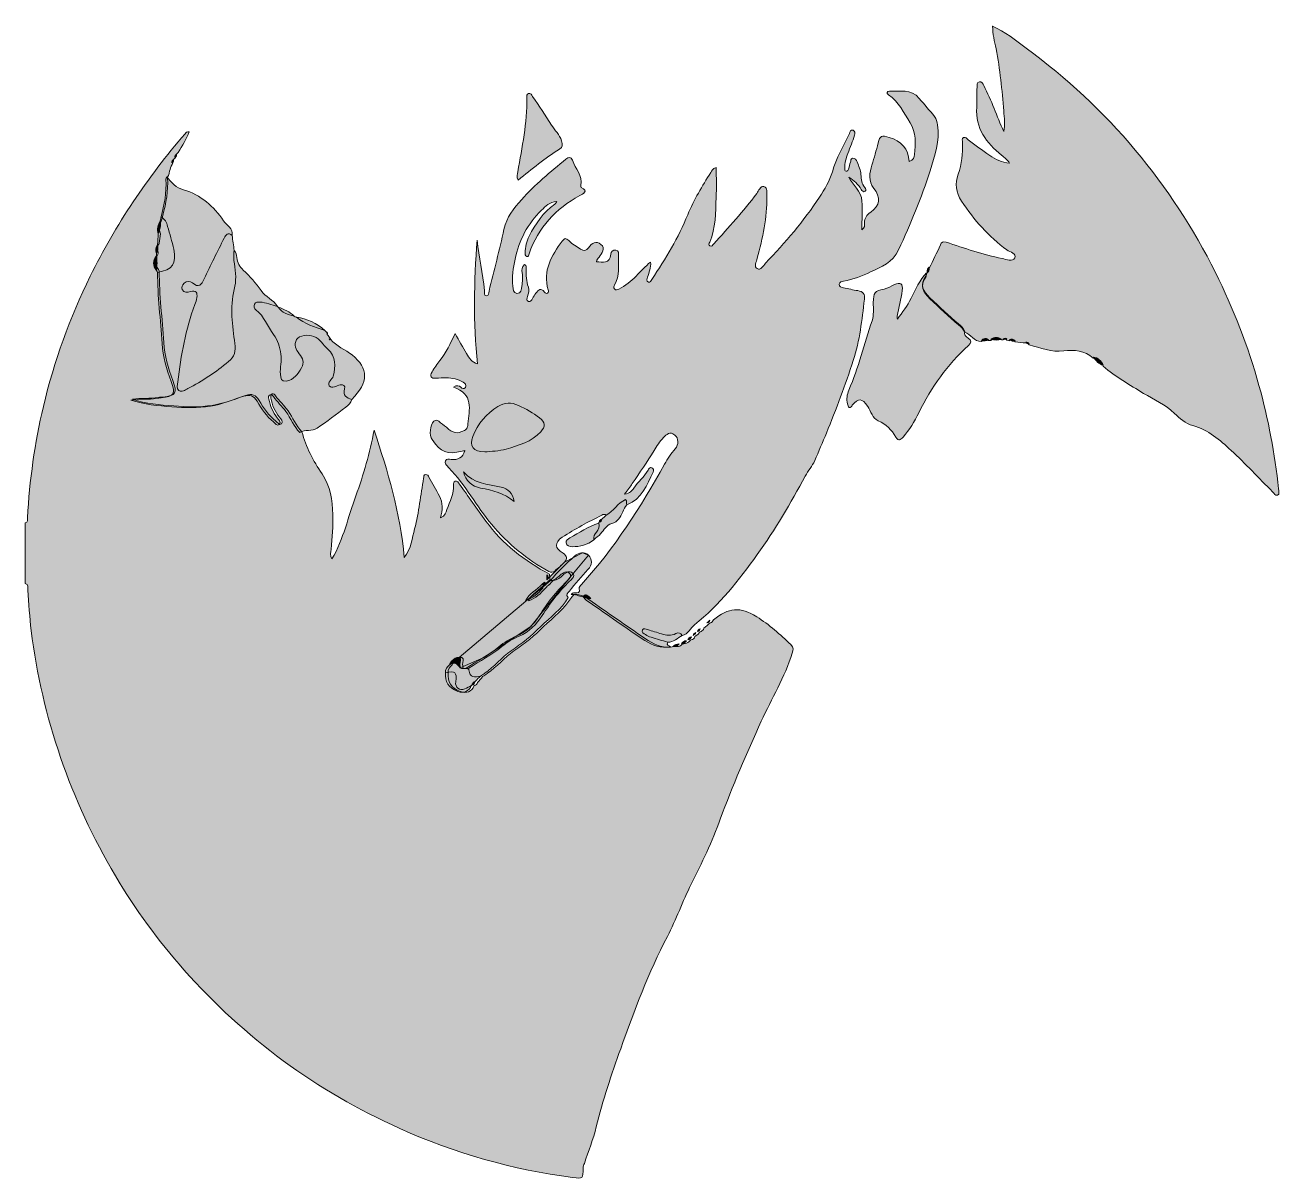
# Model space of a CAD drawing. Extents: x 110 to 428, y -474 to -181.
import ezdxf

# ---------------------------------------------------------------- set-up
doc = ezdxf.new("R2010")
doc.units = 0
doc.header["$MEASUREMENT"] = 0
doc.layers.add('Layer 1', color=7, linetype='Continuous', lineweight=0)

# ---------------------------------------------------------------- blocks, each defined once
blk = doc.blocks.new('Block_3')
at = {"layer": 'Layer 1', "true_color": 0x231f20, "transparency": 33554687}
h = blk.add_hatch(color=250, dxfattribs=at)
h.dxf.hatch_style = 2
edge = h.paths.add_edge_path()
edge.add_spline(control_points=[(427.81, -300.4), (427.28, -300.64), (426.95, -299.92), (426.59, -299.56), (423.08, -296.05), (419.7, -292.39), (416.05, -289.04), (413.2, -286.43), (410.29, -283.78), (406.35, -282.73), (404.49, -282.24), (402.95, -280.9), (401.68, -279.63), (399.39, -277.34), (396.49, -276.17), (393.85, -274.55), (390.32, -272.4), (386.71, -270.39), (383.6, -267.63), (383.07, -266.56), (382.33, -265.73), (381.05, -265.58), (378.87, -263.74), (376.23, -263.43), (373.59, -263.79), (370.45, -264.2), (367.7, -262.92), (364.8, -262.26), (364.62, -261.92), (364.33, -261.76), (363.94, -261.76), (363.05, -261.67), (362.17, -261.58), (361.28, -261.5), (360.88, -260.89), (360.34, -260.98), (359.77, -261.18), (359.57, -261.15), (359.38, -261.11), (359.18, -261.07), (358.88, -260.73), (358.56, -260.72), (358.21, -261), (358.21, -261), (357.76, -261), (357.76, -261), (356.84, -260.55), (355.93, -260.38), (355.06, -261.12), (354.86, -261.13), (354.72, -261.13), (354.52, -261.14), (353.79, -260.49), (353.22, -260.89), (352.68, -261.42), (350.87, -261.34), (350, -259.59), (348.45, -259.06), (348.18, -258.23), (347.53, -257.71), (346.9, -257.18), (344.39, -255.07), (342.02, -252.81), (339.64, -250.55), (337.78, -248.79), (337.01, -247.27), (338.57, -245.05), (338.72, -244.82), (338.71, -244.49), (338.78, -244.2), (338.84, -244.12), (338.88, -244.03), (338.92, -243.94), (339.32, -243.66), (339.43, -243.23), (339.47, -242.77), (340.41, -240.81), (341.39, -238.86), (342.28, -236.88), (342.6, -236.16), (342.85, -235.88), (343.71, -236.17), (348.39, -237.75), (353.09, -239.28), (357.93, -240.32), (359.03, -240.55), (360.66, -241.21), (361.17, -240.15), (361.7, -239.05), (359.96, -238.73), (359.16, -238.14), (354.52, -234.75), (350.84, -230.54), (347.67, -225.76), (346.15, -223.46), (345.97, -221.26), (346.79, -218.94), (347.73, -216.31), (347.93, -213.65), (347.89, -210.92), (347.88, -210.47), (347.66, -209.91), (348.17, -209.64), (348.71, -209.37), (349.01, -209.92), (349.37, -210.18), (351.18, -211.51), (352.96, -212.87), (354.79, -214.15), (356.25, -215.17), (357.84, -215.92), (359.83, -216.12), (359.25, -215.24), (358.54, -214.7), (357.82, -214.11), (353.96, -210.98), (351.11, -207.3), (351.49, -201.93), (351.61, -200.22), (351.52, -198.5), (351.58, -196.79), (351.59, -196.29), (351.51, -195.58), (352.17, -195.47), (352.78, -195.36), (353.04, -195.96), (353.29, -196.43), (355.32, -200.18), (356.58, -204.25), (358.34, -208.04), (358.8, -206.38), (358.47, -204.62), (358.34, -202.87), (357.95, -197.57), (357.41, -192.27), (356.41, -187.05), (356.04, -185.16), (355.51, -183.31), (355.53, -181.36), (358.72, -182.7), (361.34, -184.92), (364.08, -186.94), (374.3, -194.47), (383.59, -203.05), (391.73, -212.81), (399.72, -222.37), (406.54, -232.7), (412.08, -243.88), (416.64, -253.09), (420.39, -262.61), (423.13, -272.52), (425.52, -281.14), (427.16, -289.9), (428.09, -298.79), (428.15, -299.36), (428.44, -300.12), (427.81, -300.4)], knot_values=[0, 0, 0, 0, 1, 1, 1, 2, 2, 2, 3, 3, 3, 4, 4, 4, 5, 5, 5, 6, 6, 6, 7, 7, 7, 8, 8, 8, 9, 9, 9, 10, 10, 10, 11, 11, 11, 12, 12, 12, 13, 13, 13, 14, 14, 14, 15, 15, 15, 16, 16, 16, 17, 17, 17, 18, 18, 18, 19, 19, 19, 20, 20, 20, 21, 21, 21, 22, 22, 22, 23, 23, 23, 24, 24, 24, 25, 25, 25, 26, 26, 26, 27, 27, 27, 28, 28, 28, 29, 29, 29, 30, 30, 30, 31, 31, 31, 32, 32, 32, 33, 33, 33, 34, 34, 34, 35, 35, 35, 36, 36, 36, 37, 37, 37, 38, 38, 38, 39, 39, 39, 40, 40, 40, 41, 41, 41, 42, 42, 42, 43, 43, 43, 44, 44, 44, 45, 45, 45, 46, 46, 46, 47, 47, 47, 48, 48, 48, 49, 49, 49, 50, 50, 50, 51, 51, 51, 52, 52, 52, 52], degree=3, periodic=0)
h = blk.add_hatch(color=250, dxfattribs=at)
h.dxf.hatch_style = 2
edge = h.paths.add_edge_path()
edge.add_spline(control_points=[(240.85, -284.31), (238.49, -286.86), (235.27, -287.78), (232.12, -288.7), (230.28, -289.24), (228.27, -289.23), (226.69, -289.42), (223.73, -289.41), (222.67, -287.96), (223.62, -285.48), (224.86, -282.23), (227.09, -279.73), (229.99, -277.87), (231.63, -276.81), (233.43, -276.75), (235.23, -277.63), (237.1, -278.53), (238.91, -279.51), (240.56, -280.77), (242.03, -281.9), (242.1, -282.97), (240.85, -284.31)], knot_values=[0, 0, 0, 0, 1, 1, 1, 2, 2, 2, 3, 3, 3, 4, 4, 4, 5, 5, 5, 6, 6, 6, 7, 7, 7, 7], degree=3, periodic=0)
edge = h.paths.add_edge_path()
edge.add_spline(control_points=[(225.58, -298.59), (223.41, -298.18), (221.83, -296.8), (221.29, -294.45), (223.74, -297.59), (227.43, -297.61), (230.81, -298.36), (232.62, -298.76), (233.69, -299.82), (234.14, -302.01), (231.54, -299.94), (228.62, -299.16), (225.58, -298.59)], knot_values=[0, 0, 0, 0, 1, 1, 1, 2, 2, 2, 3, 3, 3, 4, 4, 4, 4], degree=3, periodic=0)
edge = h.paths.add_edge_path()
edge.add_spline(control_points=[(341.54, -206.41), (341.41, -205.65), (341.35, -204.9), (340.82, -204.26), (339.54, -202.72), (338.2, -201.22), (336.93, -199.67), (334.77, -197.06), (331.97, -198.02), (329.36, -197.85), (328.73, -197.8), (328.5, -198.35), (329.11, -198.76), (331.75, -200.51), (332.98, -203.32), (334.57, -205.86), (336.14, -208.36), (336.04, -211.16), (335.72, -213.95), (335.64, -214.61), (335.45, -215.35), (334.38, -215.73), (334.14, -212.43), (332.37, -210.49), (329.27, -209.57), (327.45, -209.02), (326.95, -209.11), (326.49, -210.98), (326.02, -212.87), (325.47, -214.72), (324.9, -216.58), (324.32, -218.48), (323.92, -220.7), (325.39, -222.52), (327.18, -224.74), (326.99, -226.89), (324.6, -228.52), (323.57, -229.22), (323.05, -230.06), (323.01, -231.3), (323, -231.83), (323.18, -232.47), (322.32, -233.08), (322.38, -230.49), (322.58, -228.12), (322.38, -225.73), (322.17, -223.11), (320.04, -221.75), (319.02, -219.69), (320.45, -220.41), (321.33, -221.59), (322.21, -222.76), (322.44, -223.06), (322.64, -223.61), (323.15, -223.25), (323.5, -223.01), (323.34, -222.57), (323.11, -222.3), (322.26, -221.34), (322.23, -220.21), (322.13, -219), (322.04, -217.91), (321.55, -216.84), (321.15, -215.8), (320.96, -215.32), (320.58, -214.79), (319.98, -214.87), (319.49, -214.93), (319.59, -215.53), (319.46, -215.9), (319.27, -216.45), (319.14, -217.03), (318.97, -217.6), (318.88, -217.89), (318.68, -218.18), (318.35, -218.13), (317.98, -218.09), (317.98, -217.71), (317.99, -217.43), (318.03, -216.11), (318.32, -214.85), (318.8, -213.63), (319.39, -212.09), (320, -210.55), (320.52, -208.98), (320.66, -208.57), (320.64, -207.93), (320.11, -207.74), (319.49, -207.52), (319.35, -208.17), (319.18, -208.57), (317.72, -211.8), (315.8, -214.82), (314.86, -218.29), (314.22, -220.65), (312.9, -222.71), (311.58, -224.74), (307.62, -230.81), (302.91, -236.26), (297.93, -241.5), (297.32, -242.15), (296.67, -243.42), (295.76, -242.89), (294.93, -242.4), (295.56, -241.17), (295.8, -240.27), (297.13, -235.12), (298.38, -229.94), (298.2, -224.56), (298.17, -223.68), (298.56, -222.35), (297.48, -222.07), (296.61, -221.85), (296.17, -223.1), (295.67, -223.79), (292.33, -228.32), (288.49, -232.43), (284.76, -236.63), (284.5, -236.92), (284.23, -237.4), (283.76, -237.13), (283.36, -236.9), (283.6, -236.49), (283.73, -236.17), (285.31, -232.54), (285.24, -228.66), (285.38, -224.83), (285.48, -222.33), (285.4, -219.83), (285.4, -217.21), (284.47, -217.51), (284.27, -218.04), (283.99, -218.48), (281.86, -221.94), (279.71, -225.36), (278.17, -229.19), (275.83, -235.01), (272.5, -240.37), (269.07, -245.62), (268.85, -245.96), (268.67, -246.49), (268.17, -246.29), (267.56, -246.04), (267.87, -245.49), (267.98, -245.06), (268.31, -243.84), (268.89, -242.68), (268.73, -241.21), (267.38, -242.3), (266.25, -243.56), (265.07, -244.78), (263.79, -246.11), (262.36, -247.26), (260.69, -248.06), (260.31, -248.25), (259.89, -248.42), (259.55, -248.04), (259.26, -247.72), (259.43, -247.36), (259.6, -247.05), (260.92, -244.69), (260.54, -242.1), (260.59, -239.57), (260.6, -239.03), (260.75, -238.27), (259.88, -238.19), (259.2, -238.13), (258.67, -238.57), (258.62, -239.21), (258.41, -241.82), (256.58, -241.1), (255.04, -241.19), (255.03, -240.54), (255.42, -240.3), (255.66, -239.98), (256.39, -238.96), (257.41, -237.81), (256.11, -236.73), (254.94, -235.75), (253.83, -236.35), (253.02, -237.61), (252.52, -238.38), (251.72, -238.42), (250.98, -237.95), (249.95, -237.28), (248.85, -236.64), (247.99, -235.78), (247.23, -235.01), (246.83, -235.18), (246.32, -235.88), (243.57, -239.58), (241.29, -243.4), (242.74, -248.31), (242.82, -248.59), (242.87, -248.92), (242.57, -249.11), (242.25, -249.31), (241.99, -249.09), (241.81, -248.85), (240.9, -247.64), (240.24, -248.26), (239.62, -249.14), (239.32, -249.58), (239.05, -250.04), (238.75, -250.48), (238.5, -250.86), (238.27, -251.45), (237.71, -251.24), (237.13, -251.02), (237.36, -250.43), (237.48, -249.99), (237.69, -249.19), (238.08, -248.37), (237.74, -247.56), (237.11, -246.09), (237.21, -244.55), (237.14, -243.02), (237.13, -242.62), (237.38, -242.06), (236.72, -241.85), (236.12, -242.46), (235.9, -243.17), (236.12, -243.98), (236.44, -245.1), (236.14, -246.21), (236.07, -247.33), (236.02, -248.16), (235.87, -249.19), (234.82, -249.17), (233.83, -249.14), (233.89, -248.08), (233.8, -247.35), (233.5, -245.04), (233.89, -242.77), (234.36, -240.5), (235.35, -235.67), (237.54, -231.49), (241.06, -228.07), (242.06, -227.09), (243.12, -225.96), (244.94, -225.84), (244.7, -226.2), (244.61, -226.44), (244.44, -226.55), (241.47, -228.6), (239.58, -231.51), (237.91, -234.61), (237.19, -235.95), (236.96, -237.4), (236.9, -238.89), (236.88, -239.23), (236.91, -239.68), (237.31, -239.78), (237.81, -239.91), (237.8, -239.42), (237.91, -239.11), (240.21, -232.46), (244.69, -227.71), (250.75, -224.33), (251.66, -223.82), (253.05, -223.36), (251.15, -222.26), (251.05, -222.21), (250.99, -221.94), (251.02, -221.8), (251.55, -219.25), (249.62, -217.51), (248.9, -215.38), (248.56, -214.39), (247.95, -214.58), (247.26, -215.13), (243.27, -218.3), (239.38, -221.58), (235.99, -225.39), (234.03, -227.59), (232.18, -229.85), (231.52, -232.92), (230.39, -238.18), (229.02, -243.38), (227.73, -248.6), (227.62, -249.06), (227.8, -249.9), (227.03, -249.79), (226.37, -249.69), (226.58, -248.92), (226.55, -248.42), (226.28, -244.12), (225.03, -239.96), (224.74, -235.64), (223.9, -246.12), (223.67, -256.59), (224.8, -267.06), (224.8, -267.06), (224.78, -267.09), (224.78, -267.09), (223.38, -266.71), (222.73, -265.54), (222.05, -264.45), (221.06, -262.88), (220.19, -261.23), (219.13, -259.39), (217.93, -261.92), (216.86, -264.21), (215.26, -266.2), (214.52, -267.12), (213.86, -268.11), (213.27, -269.12), (212.65, -270.19), (212.95, -270.82), (214.29, -270.73), (215.17, -270.67), (216.06, -270.54), (216.94, -270.6), (218.41, -270.69), (219.88, -270.93), (221.19, -271.69), (221.68, -271.98), (222.03, -272.46), (221.74, -273.03), (221.4, -273.69), (220.95, -273.25), (220.58, -272.99), (220.09, -272.65), (219.62, -272.34), (218.69, -272.98), (223.88, -274.7), (222.74, -278.66), (222.38, -282.33), (222.35, -282.63), (222.3, -282.92), (222.22, -283.2), (222.12, -283.57), (221.86, -283.79), (221.52, -283.95), (219.51, -284.91), (218.64, -284.75), (216.91, -283.16), (216.31, -282.6), (215.61, -282.14), (214.97, -281.62), (214.54, -281.27), (214.16, -281.22), (213.73, -281.64), (212.76, -282.58), (212.51, -285.13), (213.31, -286.3), (215.56, -289.61), (216.99, -290.15), (220.9, -289.2), (221.11, -289.14), (221.34, -289.14), (221.57, -289.11), (221.08, -290.88), (219.83, -291.49), (218.09, -291.35), (217.59, -291.3), (216.94, -291.04), (216.65, -291.67), (216.39, -292.24), (216.93, -292.63), (217.22, -293.06), (217.32, -293.2), (217.44, -293.34), (217.56, -293.46), (221.78, -297.8), (224.54, -303.23), (228.41, -307.85), (232.54, -312.77), (237.3, -316.74), (242.92, -319.76), (243.44, -320.05), (243.96, -320.04), (244.4, -319.66), (245.25, -318.93), (246.14, -318.22), (246.88, -317.4), (247.62, -316.58), (247.71, -315.86), (246.52, -315.14), (244.35, -313.83), (244.27, -312.47), (246.33, -311.09), (249.51, -308.96), (252.93, -307.23), (256.33, -305.47), (256.72, -305.27), (257.11, -305.17), (257.5, -305.47), (259.37, -304.47), (260.39, -302.39), (262.38, -301.54), (262.8, -301.92), (262.54, -302.46), (262.73, -302.88), (266.46, -301.3), (267.87, -297.88), (269.35, -294.52), (269.5, -294.16), (269.55, -293.65), (269.04, -293.45), (268.53, -293.25), (268.25, -293.69), (268.08, -294.03), (267.2, -295.82), (265.51, -296.95), (264.45, -298.6), (264.04, -299.23), (263.5, -299.91), (262.15, -300.12), (262.96, -299.03), (263.56, -298.26), (264.1, -297.46), (265.97, -294.69), (267.89, -291.94), (269.64, -289.09), (270.35, -287.93), (271.01, -286.76), (271.99, -285.8), (272.83, -284.97), (273.64, -284.13), (274.86, -285.14), (275.87, -285.98), (275.93, -287.52), (274.98, -288.61), (273.93, -289.82), (273.06, -291.15), (272.28, -292.55), (266.28, -303.43), (259.55, -313.82), (251.2, -323.07), (250.92, -323.38), (250.5, -323.71), (250.61, -324.12), (250.94, -325.31), (250.19, -325.2), (249.46, -325.19), (249.1, -325.19), (248.75, -325.28), (248.54, -325.63), (249.62, -325.43), (250.52, -326.13), (251.54, -326.2), (252.3, -325.42), (252.3, -325.42), (253.61, -326.63), (252.9, -327.01), (252.4, -326.33), (251.83, -326.36), (252.05, -326.97), (252.63, -327.2), (253.11, -327.54), (257.82, -330.8), (262.49, -334.13), (267.27, -337.29), (269.19, -338.56), (271.39, -339.33), (273.8, -338.85), (273.46, -338.55), (272.5, -338.62), (273.09, -337.72), (271.68, -337.31), (270.27, -336.91), (268.87, -336.46), (268.37, -336.3), (267.87, -336.08), (267.44, -335.79), (267.02, -335.52), (266.35, -335.19), (266.67, -334.59), (266.92, -334.13), (267.54, -334.42), (267.98, -334.54), (269.17, -334.88), (270.34, -335.27), (271.53, -335.61), (272.74, -335.95), (273.95, -336.2), (275.15, -335.56), (275.85, -335.18), (276.39, -335.34), (276.76, -336.05), (278.29, -335.67), (278.81, -334.16), (279.9, -333.29), (286.21, -328.26), (291.16, -322.01), (295.79, -315.5), (300.32, -309.14), (304.33, -302.45), (307.98, -295.54), (308.69, -294.19), (309.79, -293.03), (310.39, -291.64), (311.39, -289.31), (312.41, -286.98), (313.37, -284.63), (315.85, -278.56), (318.13, -272.42), (320.18, -266.18), (321.84, -261.14), (322.34, -255.9), (323.01, -250.68), (323.18, -249.35), (322.62, -248.69), (321.34, -248.48), (320.12, -248.27), (318.9, -248.03), (317.7, -247.73), (317.23, -247.61), (316.51, -247.54), (316.59, -246.81), (316.65, -246.25), (317.23, -246.15), (317.69, -246.08), (320.11, -245.67), (322.4, -244.79), (324.56, -243.73), (327.3, -242.4), (330.15, -241.42), (331.68, -238.1), (334.7, -231.54), (337.53, -224.92), (339.66, -218.02), (340.83, -214.25), (342.24, -210.5), (341.54, -206.41)], knot_values=[0, 0, 0, 0, 1, 1, 1, 2, 2, 2, 3, 3, 3, 4, 4, 4, 5, 5, 5, 6, 6, 6, 7, 7, 7, 8, 8, 8, 9, 9, 9, 10, 10, 10, 11, 11, 11, 12, 12, 12, 13, 13, 13, 14, 14, 14, 15, 15, 15, 16, 16, 16, 17, 17, 17, 18, 18, 18, 19, 19, 19, 20, 20, 20, 21, 21, 21, 22, 22, 22, 23, 23, 23, 24, 24, 24, 25, 25, 25, 26, 26, 26, 27, 27, 27, 28, 28, 28, 29, 29, 29, 30, 30, 30, 31, 31, 31, 32, 32, 32, 33, 33, 33, 34, 34, 34, 35, 35, 35, 36, 36, 36, 37, 37, 37, 38, 38, 38, 39, 39, 39, 40, 40, 40, 41, 41, 41, 42, 42, 42, 43, 43, 43, 44, 44, 44, 45, 45, 45, 46, 46, 46, 47, 47, 47, 48, 48, 48, 49, 49, 49, 50, 50, 50, 51, 51, 51, 52, 52, 52, 53, 53, 53, 54, 54, 54, 55, 55, 55, 56, 56, 56, 57, 57, 57, 58, 58, 58, 59, 59, 59, 60, 60, 60, 61, 61, 61, 62, 62, 62, 63, 63, 63, 64, 64, 64, 65, 65, 65, 66, 66, 66, 67, 67, 67, 68, 68, 68, 69, 69, 69, 70, 70, 70, 71, 71, 71, 72, 72, 72, 73, 73, 73, 74, 74, 74, 75, 75, 75, 76, 76, 76, 77, 77, 77, 78, 78, 78, 79, 79, 79, 80, 80, 80, 81, 81, 81, 82, 82, 82, 83, 83, 83, 84, 84, 84, 85, 85, 85, 86, 86, 86, 87, 87, 87, 88, 88, 88, 89, 89, 89, 90, 90, 90, 91, 91, 91, 92, 92, 92, 93, 93, 93, 94, 94, 94, 95, 95, 95, 96, 96, 96, 97, 97, 97, 98, 98, 98, 99, 99, 99, 100, 100, 100, 101, 101, 101, 102, 102, 102, 103, 103, 103, 104, 104, 104, 105, 105, 105, 106, 106, 106, 107, 107, 107, 108, 108, 108, 109, 109, 109, 110, 110, 110, 111, 111, 111, 112, 112, 112, 113, 113, 113, 114, 114, 114, 115, 115, 115, 116, 116, 116, 117, 117, 117, 118, 118, 118, 119, 119, 119, 120, 120, 120, 121, 121, 121, 122, 122, 122, 123, 123, 123, 124, 124, 124, 125, 125, 125, 126, 126, 126, 127, 127, 127, 128, 128, 128, 129, 129, 129, 130, 130, 130, 131, 131, 131, 132, 132, 132, 133, 133, 133, 134, 134, 134, 135, 135, 135, 136, 136, 136, 137, 137, 137, 138, 138, 138, 139, 139, 139, 140, 140, 140, 141, 141, 141, 142, 142, 142, 143, 143, 143, 144, 144, 144, 145, 145, 145, 146, 146, 146, 147, 147, 147, 148, 148, 148, 149, 149, 149, 150, 150, 150, 151, 151, 151, 152, 152, 152, 153, 153, 153, 154, 154, 154, 155, 155, 155, 156, 156, 156, 157, 157, 157, 158, 158, 158, 159, 159, 159, 160, 160, 160, 161, 161, 161, 162, 162, 162, 163, 163, 163, 164, 164, 164, 165, 165, 165, 166, 166, 166, 167, 167, 167, 168, 168, 168, 169, 169, 169, 170, 170, 170, 171, 171, 171, 172, 172, 172, 173, 173, 173, 174, 174, 174, 175, 175, 175, 175], degree=3, periodic=0)
at = {"layer": 'Layer 1', "true_color": 0x484848, "transparency": 33554687}
h = blk.add_hatch(color=251, dxfattribs=at)
h.dxf.hatch_style = 2
edge = h.paths.add_edge_path()
edge.add_spline(control_points=[(245.62, -212.58), (241.92, -214.81), (238.64, -217.62), (235.16, -220.4), (234.64, -219.55), (234.95, -218.91), (235.05, -218.29), (236.08, -212.06), (237.44, -205.87), (237.35, -199.49), (237.35, -199.1), (237.23, -198.55), (237.73, -198.41), (238.3, -198.25), (238.56, -198.82), (238.8, -199.18), (240.43, -201.58), (242.06, -203.97), (243.59, -206.43), (244.43, -207.77), (245.64, -208.85), (246.14, -210.45), (246.43, -211.4), (246.48, -212.06), (245.62, -212.58)], knot_values=[0, 0, 0, 0, 1, 1, 1, 2, 2, 2, 3, 3, 3, 4, 4, 4, 5, 5, 5, 6, 6, 6, 7, 7, 7, 8, 8, 8, 8], degree=3, periodic=0)
at = {"layer": 'Layer 1', "true_color": 0x00a651, "transparency": 33554687}
h = blk.add_hatch(color=114, dxfattribs=at)
h.dxf.hatch_style = 2
edge = h.paths.add_edge_path()
edge.add_spline(control_points=[(304.69, -340.5), (302.75, -346.58), (299.47, -352.04), (296.83, -357.8), (293.09, -365.96), (289.52, -374.19), (286.43, -382.65), (284.36, -388.31), (281.76, -393.78), (279.03, -399.17), (276.84, -403.5), (275.24, -408.13), (273, -412.44), (268.21, -421.6), (264.63, -431.25), (261.15, -440.94), (258.83, -447.46), (256.57, -454.01), (254.94, -460.77), (254.18, -463.92), (252.95, -466.95), (251.93, -470.04), (251.8, -470.43), (251.62, -470.84), (251.62, -471.23), (251.61, -473.98), (251.62, -473.96), (248.94, -473.62), (233.71, -471.67), (219.1, -467.43), (205.1, -461.18), (183.92, -451.73), (165.69, -438.21), (150.3, -420.88), (143.75, -413.49), (137.95, -405.53), (132.92, -397.03), (121.52, -377.75), (114.35, -357.01), (111.55, -334.79), (111.11, -331.38), (111, -327.93), (110.67, -324.49), (110.61, -323.91), (111.1, -323), (110, -322.79), (110, -322.79), (110, -307.46), (110, -307.46), (110.81, -307.33), (110.58, -306.67), (110.6, -306.19), (111.13, -296.64), (112.44, -287.2), (114.65, -277.89), (117.36, -266.42), (121.31, -255.4), (126.52, -244.83), (132.98, -231.73), (141.05, -219.7), (150.6, -208.65), (150.84, -208.37), (151.06, -208.12), (151.63, -208.15), (150.96, -210.06), (149.83, -211.69), (148.87, -213.38), (148.56, -213.58), (148.38, -213.84), (148.44, -214.22), (148.34, -214.41), (148.24, -214.6), (148.14, -214.79), (147.79, -214.96), (147.66, -215.27), (147.64, -215.63), (147.19, -216.77), (146.6, -217.85), (146.48, -219.08), (146.36, -219.34), (146.13, -219.62), (146.15, -219.87), (146.37, -223.13), (145.76, -226.28), (144.94, -229.41), (144.87, -229.73), (144.8, -230.05), (144.74, -230.37), (144.1, -231.51), (143.78, -232.7), (144.32, -234.04), (144.21, -234.89), (144.12, -235.62), (144.02, -236.47), (143.52, -237.16), (143.46, -237.89), (143.78, -238.67), (143.76, -238.88), (143.74, -239.11), (143.72, -239.32), (142.82, -240.58), (142.74, -241.84), (143.85, -243.07), (143.91, -243.21), (143.99, -243.41), (144.04, -243.54), (144.02, -249.59), (144.83, -255.6), (145.21, -261.64), (145.43, -264.98), (146.3, -268.18), (147.47, -271.28), (148.68, -274.47), (148.37, -275.06), (144.93, -275.49), (144.58, -275.53), (144.2, -275.5), (143.86, -275.57), (141.68, -276), (139.44, -275.67), (137.24, -276.07), (140.67, -277.16), (144.19, -277.51), (147.72, -277.75), (150.98, -277.98), (154.28, -278.11), (157.48, -277.6), (160.37, -277.15), (163.16, -275.99), (165.97, -275.07), (167.51, -274.56), (168.55, -274.95), (169.39, -276.35), (170.55, -278.28), (171.76, -280.21), (173.59, -281.58), (174.02, -281.9), (174.5, -282.77), (175.04, -282.27), (175.62, -281.73), (174.89, -281.05), (174.53, -280.6), (173.38, -279.16), (172.73, -277.55), (172.38, -275.77), (172.3, -275.36), (172.2, -274.91), (172.69, -274.7), (173.1, -274.52), (173.33, -274.89), (173.53, -275.17), (174.52, -276.5), (175.74, -277.63), (176.72, -278.98), (177.98, -280.71), (178.71, -282.77), (180.24, -284.29), (181.28, -288.16), (183.14, -291.71), (185.35, -294.97), (187.52, -298.17), (187.91, -301.66), (188.1, -305.27), (188.26, -308.24), (187.92, -311.2), (187.65, -314.16), (187.58, -314.89), (187.28, -315.67), (187.88, -316.6), (190.84, -311.5), (191.96, -305.86), (193.93, -300.56), (195.93, -295.19), (197.43, -289.65), (198.59, -283.93), (202.03, -294.37), (205.23, -304.81), (206.22, -316.26), (208.03, -313.81), (208.24, -311.31), (208.86, -308.95), (209.96, -304.73), (210.4, -300.38), (211.12, -296.09), (211.18, -295.71), (211.14, -295.2), (211.72, -295.17), (212.14, -295.14), (212.31, -295.5), (212.49, -295.81), (213.38, -297.41), (214.3, -299.01), (215.15, -300.64), (216.03, -302.32), (215.95, -304.13), (215.45, -306.18), (216.65, -305.63), (216.76, -304.76), (217.05, -304.04), (217.84, -302.01), (218.81, -300.02), (218.75, -297.76), (218.74, -297.41), (218.69, -296.96), (219.12, -296.85), (219.71, -296.69), (219.94, -297.2), (220.21, -297.59), (222.45, -300.71), (224.7, -303.83), (226.94, -306.97), (231.13, -312.87), (236.78, -317.04), (243.04, -320.47), (243.11, -321.05), (243.14, -321.26), (243.21, -321.83), (243.01, -322.02), (242.83, -322.23), (242.64, -322.43), (242.41, -322.59), (242.18, -322.75), (241.95, -322.92), (240.65, -324.43), (238.66, -325.3), (237.72, -327.2), (239.56, -326.57), (240.9, -325.33), (242.11, -323.91), (242.38, -323.66), (242.67, -323.4), (242.95, -323.16), (242.96, -323.15), (242.96, -323.15), (242.97, -323.14), (243.3, -322.78), (243.66, -322.41), (244, -322.05), (245.11, -322.03), (245.8, -321.27), (246.57, -320.61), (247.27, -320.01), (248.21, -319.43), (248.93, -320.19), (249.72, -321), (248.71, -321.74), (248.18, -322.25), (245.52, -324.89), (243.23, -327.8), (241.23, -330.97), (239.79, -333.2), (237.92, -335.13), (235.35, -336.2), (233.76, -336.88), (232.28, -337.79), (230.95, -338.86), (228.36, -340.96), (225.45, -342.54), (222.65, -344.3), (222.11, -344.48), (221.59, -344.45), (221.06, -344.26), (221.05, -343.97), (221.07, -343.68), (221.02, -343.39), (220.92, -342.8), (221.58, -341.94), (220.82, -341.64), (220.07, -341.34), (219.43, -342.04), (218.91, -342.59), (218.68, -342.84), (218.55, -343.18), (218.37, -343.48), (217.83, -344.05), (217.15, -344.57), (217.39, -345.52), (217.09, -347.71), (218.13, -349.39), (220.49, -350.25), (222.05, -350.82), (223.27, -350.3), (224, -348.76), (224, -348.76), (224, -348.75), (224, -348.75), (224.42, -348.61), (224.69, -348.35), (224.85, -348), (225.22, -347.55), (225.75, -346.9), (226.11, -346.45), (226.51, -346.2), (226.9, -345.93), (227.3, -345.67), (227.3, -345.67), (227.33, -345.63), (227.33, -345.63), (229.77, -343.96), (231.64, -341.64), (234.07, -339.94), (236.73, -338.09), (239.3, -336.03), (241.6, -333.76), (244.01, -331.36), (246.86, -329.34), (248.63, -326.34), (248.86, -326.08), (249.09, -325.83), (249.31, -325.58), (250.43, -325.37), (251.35, -326.12), (252.41, -326.15), (252.48, -326.21), (252.54, -326.25), (252.62, -326.31), (252.84, -326.92), (253.42, -327.15), (253.9, -327.49), (258.63, -330.77), (263.31, -334.11), (268.11, -337.28), (270.03, -338.55), (272.24, -339.32), (274.66, -338.84), (274.89, -338.82), (275.12, -338.8), (275.35, -338.79), (275.97, -338.88), (276.45, -338.65), (276.85, -338.17), (277.06, -338.14), (277.27, -338.1), (277.48, -338.07), (278.02, -338.03), (278.41, -337.75), (278.73, -337.34), (278.83, -337.27), (278.93, -337.21), (279.03, -337.14), (279.49, -337.03), (279.85, -336.79), (280, -336.31), (280.13, -336.2), (280.25, -336.09), (280.38, -335.98), (280.75, -335.87), (280.95, -335.6), (281.09, -335.27), (281.23, -335.17), (281.38, -335.08), (281.53, -334.98), (281.9, -334.85), (282.13, -334.58), (282.26, -334.2), (282.85, -333.68), (283.29, -333.29), (283.88, -332.77), (284.32, -332.72), (284.55, -332.46), (284.66, -332.07), (288.52, -328.88), (291.46, -328.66), (295.66, -331.27), (298.85, -333.25), (301.61, -335.77), (304.32, -338.35), (305.08, -339.08), (304.97, -339.63), (304.69, -340.5)], knot_values=[0, 0, 0, 0, 1, 1, 1, 2, 2, 2, 3, 3, 3, 4, 4, 4, 5, 5, 5, 6, 6, 6, 7, 7, 7, 8, 8, 8, 9, 9, 9, 10, 10, 10, 11, 11, 11, 12, 12, 12, 13, 13, 13, 14, 14, 14, 15, 15, 15, 16, 16, 16, 17, 17, 17, 18, 18, 18, 19, 19, 19, 20, 20, 20, 21, 21, 21, 22, 22, 22, 23, 23, 23, 24, 24, 24, 25, 25, 25, 26, 26, 26, 27, 27, 27, 28, 28, 28, 29, 29, 29, 30, 30, 30, 31, 31, 31, 32, 32, 32, 33, 33, 33, 34, 34, 34, 35, 35, 35, 36, 36, 36, 37, 37, 37, 38, 38, 38, 39, 39, 39, 40, 40, 40, 41, 41, 41, 42, 42, 42, 43, 43, 43, 44, 44, 44, 45, 45, 45, 46, 46, 46, 47, 47, 47, 48, 48, 48, 49, 49, 49, 50, 50, 50, 51, 51, 51, 52, 52, 52, 53, 53, 53, 54, 54, 54, 55, 55, 55, 56, 56, 56, 57, 57, 57, 58, 58, 58, 59, 59, 59, 60, 60, 60, 61, 61, 61, 62, 62, 62, 63, 63, 63, 64, 64, 64, 65, 65, 65, 66, 66, 66, 67, 67, 67, 68, 68, 68, 69, 69, 69, 70, 70, 70, 71, 71, 71, 72, 72, 72, 73, 73, 73, 74, 74, 74, 75, 75, 75, 76, 76, 76, 77, 77, 77, 78, 78, 78, 79, 79, 79, 80, 80, 80, 81, 81, 81, 82, 82, 82, 83, 83, 83, 84, 84, 84, 85, 85, 85, 86, 86, 86, 87, 87, 87, 88, 88, 88, 89, 89, 89, 90, 90, 90, 91, 91, 91, 92, 92, 92, 93, 93, 93, 94, 94, 94, 95, 95, 95, 96, 96, 96, 97, 97, 97, 98, 98, 98, 99, 99, 99, 100, 100, 100, 101, 101, 101, 102, 102, 102, 103, 103, 103, 104, 104, 104, 105, 105, 105, 106, 106, 106, 107, 107, 107, 108, 108, 108, 109, 109, 109, 110, 110, 110, 111, 111, 111, 112, 112, 112, 113, 113, 113, 114, 114, 114, 115, 115, 115, 116, 116, 116, 117, 117, 117, 118, 118, 118, 119, 119, 119, 120, 120, 120, 121, 121, 121, 122, 122, 122, 123, 123, 123, 123], degree=3, periodic=0)
at = {"layer": 'Layer 1', "true_color": 0x484848, "transparency": 33554687}
h = blk.add_hatch(color=251, dxfattribs=at)
h.dxf.hatch_style = 2
edge = h.paths.add_edge_path()
edge.add_spline(control_points=[(147.7, -215.21), (147.66, -215.56), (147.5, -215.85), (147.2, -216.05), (147.22, -215.69), (147.35, -215.38), (147.7, -215.21)], knot_values=[0, 0, 0, 0, 1, 1, 1, 2, 2, 2, 2], degree=3, periodic=0)
h = blk.add_hatch(color=251, dxfattribs=at)
h.dxf.hatch_style = 2
edge = h.paths.add_edge_path()
edge.add_spline(control_points=[(148.43, -213.81), (148.29, -214.09), (148.14, -214.36), (148, -214.64), (147.94, -214.26), (148.12, -214), (148.43, -213.81)], knot_values=[0, 0, 0, 0, 1, 1, 1, 2, 2, 2, 2], degree=3, periodic=0)
at = {"layer": 'Layer 1', "true_color": 0x231f20, "transparency": 33554687}
h = blk.add_hatch(color=250, dxfattribs=at)
h.dxf.hatch_style = 2
edge = h.paths.add_edge_path()
edge.add_spline(control_points=[(192.88, -276.1), (192.69, -276.97), (192.07, -277.55), (191.41, -278.04), (189, -279.85), (186.59, -281.66), (184.12, -283.39), (182.82, -284.31), (181.06, -283.66), (179.7, -284.48), (178.17, -282.96), (177.44, -280.91), (176.19, -279.19), (175.21, -277.84), (173.99, -276.72), (173.01, -275.39), (172.81, -275.11), (172.58, -274.74), (172.17, -274.92), (171.68, -275.13), (171.78, -275.58), (171.86, -275.99), (172.21, -277.76), (172.86, -279.37), (174, -280.8), (174.36, -281.25), (175.09, -281.93), (174.51, -282.47), (173.98, -282.96), (173.5, -282.1), (173.07, -281.78), (171.24, -280.41), (170.04, -278.49), (168.88, -276.57), (168.04, -275.17), (167.01, -274.78), (165.47, -275.29), (162.67, -276.21), (159.89, -277.36), (157.01, -277.81), (153.82, -278.32), (150.53, -278.19), (147.28, -277.96), (143.77, -277.72), (140.26, -277.37), (136.84, -276.29), (139.03, -275.89), (141.26, -276.22), (143.44, -275.79), (143.78, -275.72), (144.15, -275.75), (144.5, -275.71), (147.93, -275.28), (148.24, -274.69), (147.04, -271.51), (145.87, -268.42), (145, -265.23), (144.78, -261.9), (144.4, -255.89), (143.6, -249.9), (143.62, -243.87), (147.39, -243.17), (148.53, -241.58), (147.72, -237.96), (147.28, -236.01), (146.72, -234.09), (146.17, -232.16), (145.9, -231.19), (145.52, -230.26), (144.51, -229.78), (145.33, -226.66), (145.94, -223.52), (145.72, -220.27), (145.7, -220.02), (145.93, -219.75), (146.05, -219.49), (147, -221.14), (148.38, -222.33), (150.19, -222.86), (154.64, -224.17), (157.85, -227.09), (160.39, -230.78), (161.18, -231.93), (162.8, -232.67), (162.54, -234.45), (161.5, -233.6), (160.97, -234.23), (160.52, -235.14), (158.83, -238.58), (157.06, -242), (155.45, -245.48), (154.75, -246.98), (154.11, -247.84), (152.48, -246.53), (151.84, -246.03), (151.01, -245.99), (150.36, -246.62), (149.92, -247.04), (149.58, -247.62), (149.9, -248.21), (150.36, -249.06), (151.19, -248.91), (151.95, -248.69), (153.43, -248.26), (153.79, -248.98), (153.58, -250.26), (153.48, -250.83), (153.29, -251.4), (153.09, -251.96), (150.75, -258.31), (149.51, -264.91), (148.76, -271.62), (148.67, -272.38), (148.4, -273.31), (149.03, -273.81), (149.78, -274.41), (150.59, -273.68), (151.29, -273.33), (154.99, -271.45), (158.4, -269.15), (161.6, -266.5), (163.18, -265.2), (163.52, -263.88), (163.25, -261.89), (162.62, -257.34), (161.93, -252.79), (163.09, -248.16), (163.62, -246.07), (163.49, -243.81), (163.11, -241.64), (162.91, -240.52), (162.87, -239.41), (163.07, -238.29), (163.6, -238.77), (163.6, -239.44), (163.71, -240.07), (163.94, -241.32), (164.45, -242.43), (165.38, -243.3), (167.07, -244.87), (168.59, -246.58), (169.89, -248.47), (171, -250.11), (173.02, -250.76), (174.02, -252.48), (172.54, -252.12), (171.13, -251.49), (169.58, -251.38), (169.01, -251.34), (168.49, -251.33), (168.22, -251.91), (167.96, -252.46), (168.12, -253.01), (168.57, -253.36), (170.71, -255), (171.52, -257.59), (173.07, -259.65), (174.14, -261.07), (174.63, -262.79), (174.89, -264.59), (175.15, -266.32), (174.69, -268.01), (174.78, -269.71), (174.83, -270.66), (175.04, -271.62), (176.27, -271.44), (178.23, -271.14), (179.25, -269.61), (180.15, -268.08), (180.9, -266.8), (180.51, -265.58), (179.58, -264.49), (178.68, -263.44), (178.16, -262.21), (178.91, -260.92), (179.58, -259.77), (181.77, -259.52), (183.28, -260.11), (184.88, -260.74), (185.61, -262.25), (186.79, -263.3), (188.99, -265.24), (188.76, -267.66), (188.21, -270.16), (188.01, -271.07), (186.54, -271.71), (187.19, -272.61), (187.89, -273.58), (189.01, -272.55), (189.95, -272.43), (190.82, -272.32), (191.31, -272.57), (191.05, -273.44), (190.56, -275.15), (191.65, -275.65), (192.88, -276.1)], knot_values=[0, 0, 0, 0, 1, 1, 1, 2, 2, 2, 3, 3, 3, 4, 4, 4, 5, 5, 5, 6, 6, 6, 7, 7, 7, 8, 8, 8, 9, 9, 9, 10, 10, 10, 11, 11, 11, 12, 12, 12, 13, 13, 13, 14, 14, 14, 15, 15, 15, 16, 16, 16, 17, 17, 17, 18, 18, 18, 19, 19, 19, 20, 20, 20, 21, 21, 21, 22, 22, 22, 23, 23, 23, 24, 24, 24, 25, 25, 25, 26, 26, 26, 27, 27, 27, 28, 28, 28, 29, 29, 29, 30, 30, 30, 31, 31, 31, 32, 32, 32, 33, 33, 33, 34, 34, 34, 35, 35, 35, 36, 36, 36, 37, 37, 37, 38, 38, 38, 39, 39, 39, 40, 40, 40, 41, 41, 41, 42, 42, 42, 43, 43, 43, 44, 44, 44, 45, 45, 45, 46, 46, 46, 47, 47, 47, 48, 48, 48, 49, 49, 49, 50, 50, 50, 51, 51, 51, 52, 52, 52, 53, 53, 53, 54, 54, 54, 55, 55, 55, 56, 56, 56, 57, 57, 57, 58, 58, 58, 59, 59, 59, 60, 60, 60, 61, 61, 61, 62, 62, 62, 63, 63, 63, 64, 64, 64, 65, 65, 65, 65], degree=3, periodic=0)
at = {"layer": 'Layer 1', "true_color": 0x0d0d0d, "transparency": 33554687}
h = blk.add_hatch(color=28, dxfattribs=at)
h.dxf.hatch_style = 2
edge = h.paths.add_edge_path()
edge.add_spline(control_points=[(144.51, -229.78), (145.52, -230.26), (145.9, -231.19), (146.17, -232.16), (146.72, -234.09), (147.28, -236.01), (147.72, -237.96), (148.53, -241.58), (147.39, -243.17), (143.62, -243.87), (143.54, -243.69), (143.45, -243.51), (143.37, -243.33), (143.48, -242.1), (143.57, -240.86), (143.31, -239.64), (143.33, -239.43), (143.34, -239.22), (143.36, -239.01), (143.73, -238.3), (143.72, -237.55), (143.62, -236.78), (143.67, -235.87), (143.72, -234.95), (143.77, -234.04), (144.2, -232.98), (144.51, -231.9), (144.31, -230.74), (144.37, -230.42), (144.44, -230.1), (144.51, -229.78)], knot_values=[0, 0, 0, 0, 1, 1, 1, 2, 2, 2, 3, 3, 3, 4, 4, 4, 5, 5, 5, 6, 6, 6, 7, 7, 7, 8, 8, 8, 9, 9, 9, 10, 10, 10, 10], degree=3, periodic=0)
at = {"layer": 'Layer 1', "true_color": 0x484848, "transparency": 33554687}
h = blk.add_hatch(color=251, dxfattribs=at)
h.dxf.hatch_style = 2
edge = h.paths.add_edge_path()
edge.add_spline(control_points=[(144.31, -230.74), (144.51, -231.9), (144.2, -232.98), (143.77, -234.04), (143.42, -232.85), (143.73, -231.77), (144.31, -230.74)], knot_values=[0, 0, 0, 0, 1, 1, 1, 2, 2, 2, 2], degree=3, periodic=0)
at = {"layer": 'Layer 1', "true_color": 0x6f7070, "transparency": 33554687}
h = blk.add_hatch(color=8, dxfattribs=at)
h.dxf.hatch_style = 2
edge = h.paths.add_edge_path()
edge.add_spline(control_points=[(163.25, -261.89), (163.52, -263.88), (163.18, -265.2), (161.6, -266.5), (158.4, -269.15), (154.99, -271.45), (151.29, -273.33), (150.59, -273.68), (149.78, -274.41), (149.03, -273.81), (148.4, -273.31), (148.67, -272.38), (148.76, -271.62), (149.51, -264.91), (150.75, -258.31), (153.09, -251.96), (153.29, -251.4), (153.48, -250.83), (153.58, -250.26), (153.79, -248.98), (153.43, -248.26), (151.95, -248.69), (151.19, -248.91), (150.36, -249.06), (149.9, -248.21), (149.58, -247.62), (149.92, -247.04), (150.36, -246.62), (151.01, -245.99), (151.84, -246.03), (152.48, -246.53), (154.11, -247.84), (154.75, -246.98), (155.45, -245.48), (157.06, -242), (158.83, -238.58), (160.52, -235.14), (160.97, -234.23), (161.5, -233.6), (162.54, -234.45), (162.72, -235.73), (162.9, -237.01), (163.07, -238.29), (162.87, -239.41), (162.91, -240.52), (163.11, -241.64), (163.49, -243.81), (163.62, -246.07), (163.09, -248.16), (161.93, -252.79), (162.62, -257.34), (163.25, -261.89)], knot_values=[0, 0, 0, 0, 1, 1, 1, 2, 2, 2, 3, 3, 3, 4, 4, 4, 5, 5, 5, 6, 6, 6, 7, 7, 7, 8, 8, 8, 9, 9, 9, 10, 10, 10, 11, 11, 11, 12, 12, 12, 13, 13, 13, 14, 14, 14, 15, 15, 15, 16, 16, 16, 17, 17, 17, 17], degree=3, periodic=0)
at = {"layer": 'Layer 1', "true_color": 0x484848, "transparency": 33554687}
h = blk.add_hatch(color=251, dxfattribs=at)
h.dxf.hatch_style = 2
edge = h.paths.add_edge_path()
edge.add_spline(control_points=[(143.62, -236.78), (143.72, -237.55), (143.73, -238.3), (143.36, -239.01), (143.03, -238.22), (143.1, -237.48), (143.62, -236.78)], knot_values=[0, 0, 0, 0, 1, 1, 1, 2, 2, 2, 2], degree=3, periodic=0)
h = blk.add_hatch(color=251, dxfattribs=at)
h.dxf.hatch_style = 2
edge = h.paths.add_edge_path()
edge.add_spline(control_points=[(143.31, -239.64), (143.57, -240.86), (143.48, -242.1), (143.37, -243.33), (142.32, -242.12), (142.42, -240.88), (143.31, -239.64)], knot_values=[0, 0, 0, 0, 1, 1, 1, 2, 2, 2, 2], degree=3, periodic=0)
at = {"layer": 'Layer 1', "true_color": 0x231f20, "transparency": 33554687}
h = blk.add_hatch(color=250, dxfattribs=at)
h.dxf.hatch_style = 2
edge = h.paths.add_edge_path()
edge.add_spline(control_points=[(349.4, -262.38), (344.07, -267.24), (339.96, -273.03), (336.82, -279.46), (335.71, -281.73), (334.44, -283.76), (332.8, -285.64), (332.11, -286.43), (331.69, -286.79), (331.01, -285.64), (329.93, -283.83), (328.5, -282.4), (326.51, -281.52), (324.99, -280.84), (324.7, -279.09), (323.83, -277.85), (322.35, -275.75), (321.59, -275.64), (319.92, -277.56), (319.7, -277.81), (319.58, -278.33), (319.16, -278.11), (318.91, -277.98), (318.78, -277.54), (318.7, -277.21), (318.39, -276.01), (318.58, -274.83), (319.05, -273.73), (321.54, -268.03), (322.88, -261.95), (324.93, -256.11), (325.46, -254.62), (325.23, -253.06), (325.25, -251.53), (325.28, -248.98), (325.58, -248.57), (328.01, -248.08), (328.96, -247.89), (329.75, -247.35), (330.6, -246.95), (332.11, -246.24), (332.83, -246.72), (332.58, -248.48), (332.28, -250.64), (331.77, -252.77), (331.35, -254.92), (331.3, -255.14), (331.26, -255.37), (331.39, -255.7), (332.6, -253.97), (333.89, -252.33), (334.86, -250.42), (336, -248.17), (336.95, -245.79), (338.78, -243.96), (338.71, -244.25), (338.72, -244.58), (338.57, -244.81), (337.01, -247.03), (337.78, -248.55), (339.64, -250.31), (342.02, -252.57), (344.39, -254.83), (346.9, -256.94), (347.53, -257.47), (348.18, -257.99), (348.45, -258.82), (348.22, -259.67), (348.72, -260.14), (349.35, -260.54), (350.28, -261.13), (350.12, -261.72), (349.4, -262.38)], knot_values=[0, 0, 0, 0, 1, 1, 1, 2, 2, 2, 3, 3, 3, 4, 4, 4, 5, 5, 5, 6, 6, 6, 7, 7, 7, 8, 8, 8, 9, 9, 9, 10, 10, 10, 11, 11, 11, 12, 12, 12, 13, 13, 13, 14, 14, 14, 15, 15, 15, 16, 16, 16, 17, 17, 17, 18, 18, 18, 19, 19, 19, 20, 20, 20, 21, 21, 21, 22, 22, 22, 23, 23, 23, 24, 24, 24, 24], degree=3, periodic=0)
at = {"layer": 'Layer 1', "true_color": 0x484848, "transparency": 33554687}
h = blk.add_hatch(color=251, dxfattribs=at)
h.dxf.hatch_style = 2
edge = h.paths.add_edge_path()
edge.add_spline(control_points=[(339.47, -242.53), (339.43, -242.99), (339.32, -243.42), (338.92, -243.7), (338.79, -243.16), (339.03, -242.8), (339.47, -242.53)], knot_values=[0, 0, 0, 0, 1, 1, 1, 2, 2, 2, 2], degree=3, periodic=0)
at = {"layer": 'Layer 1', "true_color": 0x6f7070, "transparency": 33554687}
h = blk.add_hatch(color=8, dxfattribs=at)
h.dxf.hatch_style = 2
edge = h.paths.add_edge_path()
edge.add_spline(control_points=[(192.88, -276.1), (191.65, -275.65), (190.56, -275.15), (191.05, -273.44), (191.31, -272.57), (190.82, -272.32), (189.95, -272.43), (189.01, -272.55), (187.89, -273.58), (187.19, -272.61), (186.54, -271.71), (188.01, -271.07), (188.21, -270.16), (188.76, -267.66), (188.99, -265.24), (186.79, -263.3), (185.61, -262.25), (184.88, -260.74), (183.28, -260.11), (181.77, -259.52), (179.58, -259.77), (178.91, -260.92), (178.16, -262.21), (178.68, -263.44), (179.58, -264.49), (180.51, -265.58), (180.9, -266.8), (180.15, -268.08), (179.25, -269.61), (178.23, -271.14), (176.27, -271.44), (175.04, -271.62), (174.83, -270.66), (174.78, -269.71), (174.69, -268.01), (175.15, -266.32), (174.89, -264.59), (174.63, -262.79), (174.14, -261.07), (173.07, -259.65), (171.52, -257.59), (170.71, -255), (168.57, -253.36), (168.12, -253.01), (167.96, -252.46), (168.22, -251.91), (168.49, -251.33), (169.01, -251.34), (169.58, -251.38), (171.13, -251.49), (172.54, -252.12), (174.02, -252.48), (174.09, -252.53), (174.17, -252.59), (174.24, -252.64), (175.13, -254.2), (176.74, -254.52), (178.27, -254.98), (178.46, -255.06), (178.65, -255.13), (178.84, -255.21), (181.01, -256.84), (183.49, -257.79), (186.06, -258.56), (186.17, -258.69), (186.28, -258.81), (186.39, -258.94), (186.49, -259.17), (186.6, -259.39), (186.7, -259.62), (186.93, -259.96), (187.15, -260.3), (187.38, -260.64), (187.25, -260.74), (187.06, -260.83), (187.3, -261), (187.33, -261), (187.46, -260.87), (187.54, -260.8), (188.98, -262.68), (191.25, -263.41), (193.01, -264.81), (197.24, -268.18), (197.23, -271.8), (192.88, -276.1)], knot_values=[0, 0, 0, 0, 1, 1, 1, 2, 2, 2, 3, 3, 3, 4, 4, 4, 5, 5, 5, 6, 6, 6, 7, 7, 7, 8, 8, 8, 9, 9, 9, 10, 10, 10, 11, 11, 11, 12, 12, 12, 13, 13, 13, 14, 14, 14, 15, 15, 15, 16, 16, 16, 17, 17, 17, 18, 18, 18, 19, 19, 19, 20, 20, 20, 21, 21, 21, 22, 22, 22, 23, 23, 23, 24, 24, 24, 25, 25, 25, 26, 26, 26, 27, 27, 27, 28, 28, 28, 28], degree=3, periodic=0)
at = {"layer": 'Layer 1', "true_color": 0x484848, "transparency": 33554687}
h = blk.add_hatch(color=251, dxfattribs=at)
h.dxf.hatch_style = 2
edge = h.paths.add_edge_path()
edge.add_spline(control_points=[(178.27, -254.98), (176.74, -254.52), (175.13, -254.2), (174.24, -252.64), (175.69, -253.24), (177.16, -253.79), (178.27, -254.98)], knot_values=[0, 0, 0, 0, 1, 1, 1, 2, 2, 2, 2], degree=3, periodic=0)
h = blk.add_hatch(color=251, dxfattribs=at)
h.dxf.hatch_style = 2
edge = h.paths.add_edge_path()
edge.add_spline(control_points=[(186.06, -258.56), (183.49, -257.79), (181.01, -256.84), (178.84, -255.21), (181.57, -255.63), (184.01, -256.68), (186.06, -258.56)], knot_values=[0, 0, 0, 0, 1, 1, 1, 2, 2, 2, 2], degree=3, periodic=0)
h = blk.add_hatch(color=251, dxfattribs=at)
h.dxf.hatch_style = 2
edge = h.paths.add_edge_path()
edge.add_spline(control_points=[(186.7, -259.62), (186.6, -259.39), (186.49, -259.17), (186.39, -258.94), (186.8, -259.02), (186.85, -259.27), (186.7, -259.62)], knot_values=[0, 0, 0, 0, 1, 1, 1, 2, 2, 2, 2], degree=3, periodic=0)
h = blk.add_hatch(color=251, dxfattribs=at)
h.dxf.hatch_style = 2
edge = h.paths.add_edge_path()
edge.add_spline(control_points=[(187.54, -260.8), (187.46, -260.87), (187.33, -261), (187.3, -261), (187.06, -260.83), (187.25, -260.74), (187.38, -260.64), (187.46, -260.67), (187.51, -260.72), (187.54, -260.8)], knot_values=[0, 0, 0, 0, 1, 1, 1, 2, 2, 2, 3, 3, 3, 3], degree=3, periodic=0)
h = blk.add_hatch(color=251, dxfattribs=at)
h.dxf.hatch_style = 2
edge = h.paths.add_edge_path()
edge.add_spline(control_points=[(354.52, -260.9), (353.94, -261.24), (353.33, -261.35), (352.68, -261.18), (353.22, -260.65), (353.79, -260.25), (354.52, -260.9)], knot_values=[0, 0, 0, 0, 1, 1, 1, 2, 2, 2, 2], degree=3, periodic=0)
h = blk.add_hatch(color=251, dxfattribs=at)
h.dxf.hatch_style = 2
edge = h.paths.add_edge_path()
edge.add_spline(control_points=[(357.76, -260.76), (356.87, -261.11), (355.97, -261.1), (355.06, -260.88), (355.93, -260.14), (356.84, -260.31), (357.76, -260.76)], knot_values=[0, 0, 0, 0, 1, 1, 1, 2, 2, 2, 2], degree=3, periodic=0)
h = blk.add_hatch(color=251, dxfattribs=at)
h.dxf.hatch_style = 2
edge = h.paths.add_edge_path()
edge.add_spline(control_points=[(359.18, -260.83), (358.86, -260.81), (358.54, -260.78), (358.21, -260.76), (358.56, -260.48), (358.88, -260.49), (359.18, -260.83)], knot_values=[0, 0, 0, 0, 1, 1, 1, 2, 2, 2, 2], degree=3, periodic=0)
h = blk.add_hatch(color=251, dxfattribs=at)
h.dxf.hatch_style = 2
edge = h.paths.add_edge_path()
edge.add_spline(control_points=[(361.28, -261.26), (360.74, -261.34), (360.22, -261.31), (359.77, -260.94), (360.34, -260.74), (360.88, -260.65), (361.28, -261.26)], knot_values=[0, 0, 0, 0, 1, 1, 1, 2, 2, 2, 2], degree=3, periodic=0)
h = blk.add_hatch(color=251, dxfattribs=at)
h.dxf.hatch_style = 2
edge = h.paths.add_edge_path()
edge.add_spline(control_points=[(364.8, -262.02), (364.43, -262), (364.14, -261.83), (363.94, -261.52), (364.33, -261.52), (364.62, -261.68), (364.8, -262.02)], knot_values=[0, 0, 0, 0, 1, 1, 1, 2, 2, 2, 2], degree=3, periodic=0)
at = {"layer": 'Layer 1', "true_color": 0x0d0d0d, "transparency": 33554687}
h = blk.add_hatch(color=28, dxfattribs=at)
h.dxf.hatch_style = 2
edge = h.paths.add_edge_path()
edge.add_spline(control_points=[(224.8, -267.06), (224.8, -267.06), (224.78, -267.09), (224.78, -267.09), (224.78, -267.09), (224.8, -267.06), (224.8, -267.06)], knot_values=[0, 0, 0, 0, 1, 1, 1, 2, 2, 2, 2], degree=3, periodic=0)
at = {"layer": 'Layer 1', "true_color": 0x484848, "transparency": 33554687}
h = blk.add_hatch(color=251, dxfattribs=at)
h.dxf.hatch_style = 2
edge = h.paths.add_edge_path()
edge.add_spline(control_points=[(383.6, -267.39), (382.37, -267.18), (381.79, -266.16), (381.05, -265.34), (382.33, -265.49), (383.07, -266.32), (383.6, -267.39)], knot_values=[0, 0, 0, 0, 1, 1, 1, 2, 2, 2, 2], degree=3, periodic=0)
at = {"layer": 'Layer 1', "true_color": 0x6f7070, "transparency": 33554687}
h = blk.add_hatch(color=8, dxfattribs=at)
h.dxf.hatch_style = 2
edge = h.paths.add_edge_path()
edge.add_spline(control_points=[(226.69, -289.42), (223.73, -289.41), (222.67, -287.96), (223.62, -285.48), (224.86, -282.23), (227.09, -279.73), (229.99, -277.87), (231.63, -276.81), (233.43, -276.75), (235.23, -277.63), (237.1, -278.53), (238.91, -279.51), (240.56, -280.77), (242.03, -281.9), (242.1, -282.97), (240.85, -284.31), (238.49, -286.86), (235.27, -287.78), (232.12, -288.7), (230.28, -289.24), (228.27, -289.23), (226.69, -289.42)], knot_values=[0, 0, 0, 0, 1, 1, 1, 2, 2, 2, 3, 3, 3, 4, 4, 4, 5, 5, 5, 6, 6, 6, 7, 7, 7, 7], degree=3, periodic=0)
at = {"layer": 'Layer 1', "true_color": 0x0d0d0d, "transparency": 33554687}
h = blk.add_hatch(color=28, dxfattribs=at)
h.dxf.hatch_style = 2
edge = h.paths.add_edge_path()
edge.add_spline(control_points=[(221.57, -289), (221.57, -289), (221.6, -289), (221.6, -289), (221.6, -289), (221.58, -288.98), (221.58, -288.98), (221.58, -288.99), (221.58, -288.99), (221.57, -289)], knot_values=[0, 0, 0, 0, 1, 1, 1, 2, 2, 2, 3, 3, 3, 3], degree=3, periodic=0)
edge = h.paths.add_edge_path()
edge.add_spline(control_points=[(242.19, -323), (242.19, -323.01), (242.2, -323.01), (242.2, -323.02), (242.21, -323.01), (242.21, -323.01), (242.22, -323), (242.22, -323), (242.19, -323), (242.19, -323)], knot_values=[0, 0, 0, 0, 1, 1, 1, 2, 2, 2, 3, 3, 3, 3], degree=3, periodic=0)
h = blk.add_hatch(color=28, dxfattribs=at)
h.dxf.hatch_style = 2
edge = h.paths.add_edge_path()
edge.add_spline(control_points=[(221.6, -289.11), (221.6, -289.11), (221.58, -289.09), (221.58, -289.09), (221.58, -289.09), (221.6, -289.11), (221.6, -289.11)], knot_values=[0, 0, 0, 0, 1, 1, 1, 2, 2, 2, 2], degree=3, periodic=0)
h = blk.add_hatch(color=28, dxfattribs=at)
h.dxf.hatch_style = 2
edge = h.paths.add_edge_path()
edge.add_spline(control_points=[(221.29, -294.45), (223.74, -297.59), (227.43, -297.61), (230.81, -298.36), (232.62, -298.76), (233.69, -299.82), (234.14, -302.01), (231.54, -299.94), (228.62, -299.16), (225.58, -298.59), (223.41, -298.18), (221.83, -296.8), (221.29, -294.45)], knot_values=[0, 0, 0, 0, 1, 1, 1, 2, 2, 2, 3, 3, 3, 4, 4, 4, 4], degree=3, periodic=0)
at = {"layer": 'Layer 1', "true_color": 0x231f20, "transparency": 33554687}
h = blk.add_hatch(color=250, dxfattribs=at)
h.dxf.hatch_style = 2
edge = h.paths.add_edge_path()
edge.add_spline(control_points=[(262.73, -302.88), (262.19, -303.37), (261.94, -304.01), (261.66, -304.67), (261.1, -305.98), (260.41, -307.15), (258.87, -307.61), (257.57, -308), (256.93, -309.26), (256.05, -310.2), (255.54, -310.75), (254.91, -311.21), (254.34, -311.71), (254.13, -310.93), (254.55, -310.36), (254.98, -309.78), (255.48, -309.09), (255.85, -308.36), (255.56, -307.47), (255.6, -307.38), (255.64, -307.3), (255.69, -307.22), (256.14, -307.17), (256.36, -306.92), (256.36, -306.47), (256.74, -306.13), (257.12, -305.8), (257.5, -305.47), (259.37, -304.47), (260.39, -302.39), (262.38, -301.54), (262.8, -301.92), (262.54, -302.46), (262.73, -302.88)], knot_values=[0, 0, 0, 0, 1, 1, 1, 2, 2, 2, 3, 3, 3, 4, 4, 4, 5, 5, 5, 6, 6, 6, 7, 7, 7, 8, 8, 8, 9, 9, 9, 10, 10, 10, 11, 11, 11, 11], degree=3, periodic=0)
h = blk.add_hatch(color=250, dxfattribs=at)
h.dxf.hatch_style = 2
edge = h.paths.add_edge_path()
edge.add_spline(control_points=[(254.98, -309.78), (254.55, -310.36), (254.13, -310.93), (254.34, -311.71), (252.75, -313.11), (250.81, -313.44), (248.81, -313.5), (248.17, -313.51), (247.47, -313.28), (247.29, -312.52), (247.12, -311.78), (247.76, -311.53), (248.26, -311.25), (250.67, -309.94), (252.95, -308.38), (255.56, -307.47), (255.85, -308.36), (255.48, -309.09), (254.98, -309.78)], knot_values=[0, 0, 0, 0, 1, 1, 1, 2, 2, 2, 3, 3, 3, 4, 4, 4, 5, 5, 5, 6, 6, 6, 6], degree=3, periodic=0)
at = {"layer": 'Layer 1', "true_color": 0x484848, "transparency": 33554687}
h = blk.add_hatch(color=251, dxfattribs=at)
h.dxf.hatch_style = 2
edge = h.paths.add_edge_path()
edge.add_spline(control_points=[(256.36, -306.47), (256.36, -306.92), (256.14, -307.17), (255.69, -307.22), (255.75, -306.82), (255.97, -306.58), (256.36, -306.47)], knot_values=[0, 0, 0, 0, 1, 1, 1, 2, 2, 2, 2], degree=3, periodic=0)
h = blk.add_hatch(color=251, dxfattribs=at)
h.dxf.hatch_style = 2
edge = h.paths.add_edge_path()
edge.add_spline(control_points=[(252.83, -319.27), (251.2, -321.04), (249.66, -322.91), (248.12, -324.76), (247.75, -325.21), (247.04, -325.71), (247.86, -326.39), (246.09, -329.38), (243.25, -331.39), (240.85, -333.78), (238.56, -336.05), (236, -338.1), (233.35, -339.94), (230.92, -341.64), (229.06, -343.95), (226.63, -345.61), (226.63, -345.61), (226.6, -345.65), (226.6, -345.65), (226.26, -345.88), (225.92, -346.11), (225.58, -346.33), (224.12, -346.72), (222.85, -346.77), (222.65, -344.75), (222.64, -344.58), (222.2, -344.45), (221.96, -344.29), (224.76, -342.54), (227.66, -340.96), (230.24, -338.87), (231.56, -337.8), (233.04, -336.89), (234.62, -336.22), (237.18, -335.15), (239.05, -333.23), (240.48, -331), (242.48, -327.84), (244.76, -324.94), (247.41, -322.31), (247.94, -321.8), (248.94, -321.07), (248.16, -320.26), (247.44, -319.5), (246.5, -320.08), (245.8, -320.68), (245.04, -321.34), (244.35, -322.09), (243.24, -322.11), (245.21, -319.94), (247.21, -317.79), (249.46, -315.9), (250.55, -314.98), (251.89, -314.6), (252.97, -315.67), (254.05, -316.76), (253.95, -318.05), (252.83, -319.27)], knot_values=[0, 0, 0, 0, 1, 1, 1, 2, 2, 2, 3, 3, 3, 4, 4, 4, 5, 5, 5, 6, 6, 6, 7, 7, 7, 8, 8, 8, 9, 9, 9, 10, 10, 10, 11, 11, 11, 12, 12, 12, 13, 13, 13, 14, 14, 14, 15, 15, 15, 16, 16, 16, 17, 17, 17, 18, 18, 18, 19, 19, 19, 19], degree=3, periodic=0)
h = blk.add_hatch(color=251, dxfattribs=at)
h.dxf.hatch_style = 2
edge = h.paths.add_edge_path()
edge.add_spline(control_points=[(242.44, -321.91), (242.41, -321.47), (242.39, -321.03), (242.37, -320.59), (242.87, -321.01), (242.92, -321.45), (242.44, -321.91)], knot_values=[0, 0, 0, 0, 1, 1, 1, 2, 2, 2, 2], degree=3, periodic=0)
h = blk.add_hatch(color=251, dxfattribs=at)
h.dxf.hatch_style = 2
edge = h.paths.add_edge_path()
edge.add_spline(control_points=[(241.36, -323.97), (240.15, -325.38), (238.82, -326.62), (236.98, -327.25), (237.92, -325.35), (239.9, -324.49), (241.2, -322.98), (241.31, -323.07), (241.43, -323.16), (241.54, -323.26), (241.48, -323.49), (241.42, -323.73), (241.36, -323.97)], knot_values=[0, 0, 0, 0, 1, 1, 1, 2, 2, 2, 3, 3, 3, 4, 4, 4, 4], degree=3, periodic=0)
h = blk.add_hatch(color=251, dxfattribs=at)
h.dxf.hatch_style = 2
edge = h.paths.add_edge_path()
edge.add_spline(control_points=[(241.89, -322.49), (241.99, -322.73), (242.09, -322.97), (242.19, -323.2), (241.97, -323.22), (241.75, -323.24), (241.54, -323.26), (241.43, -323.16), (241.31, -323.07), (241.2, -322.98), (241.43, -322.81), (241.66, -322.65), (241.89, -322.49)], knot_values=[0, 0, 0, 0, 1, 1, 1, 2, 2, 2, 3, 3, 3, 4, 4, 4, 4], degree=3, periodic=0)
at = {"layer": 'Layer 1', "true_color": 0x0d0d0d, "transparency": 33554687}
h = blk.add_hatch(color=28, dxfattribs=at)
h.dxf.hatch_style = 2
edge = h.paths.add_edge_path()
edge.add_spline(control_points=[(242.22, -323), (242.21, -323.01), (242.21, -323.01), (242.2, -323.02), (241.92, -323.26), (241.63, -323.52), (241.36, -323.77), (241.42, -323.53), (241.48, -323.29), (241.54, -323.06), (241.75, -323.04), (241.97, -323.02), (242.19, -323), (242.19, -323), (242.22, -323), (242.22, -323)], knot_values=[0, 0, 0, 0, 1, 1, 1, 2, 2, 2, 3, 3, 3, 4, 4, 4, 5, 5, 5, 5], degree=3, periodic=0)
at = {"layer": 'Layer 1', "true_color": 0x484848, "transparency": 33554687}
h = blk.add_hatch(color=251, dxfattribs=at)
h.dxf.hatch_style = 2
edge = h.paths.add_edge_path()
edge.add_spline(control_points=[(242.22, -323), (242.21, -323.01), (242.21, -323.01), (242.2, -323.02), (242.2, -323.01), (242.19, -323.01), (242.19, -323), (242.19, -323), (242.22, -323), (242.22, -323)], knot_values=[0, 0, 0, 0, 1, 1, 1, 2, 2, 2, 3, 3, 3, 3], degree=3, periodic=0)
at = {"layer": 'Layer 1', "true_color": 0x0d0d0d, "transparency": 33554687}
h = blk.add_hatch(color=28, dxfattribs=at)
h.dxf.hatch_style = 2
edge = h.paths.add_edge_path()
edge.add_spline(control_points=[(251.54, -326.2), (252.3, -325.42), (252.3, -325.42), (253.61, -326.63), (252.9, -327.01), (252.4, -326.33), (251.83, -326.36), (251.74, -326.3), (251.64, -326.25), (251.54, -326.2)], knot_values=[0, 0, 0, 0, 1, 1, 1, 2, 2, 2, 3, 3, 3, 3], degree=3, periodic=0)
at = {"layer": 'Layer 1', "true_color": 0x6f7070, "transparency": 33554687}
h = blk.add_hatch(color=8, dxfattribs=at)
h.dxf.hatch_style = 2
edge = h.paths.add_edge_path()
edge.add_spline(control_points=[(276.76, -336.05), (275.55, -336.63), (274.59, -337.77), (273.09, -337.72), (271.68, -337.31), (270.27, -336.91), (268.87, -336.46), (268.37, -336.3), (267.87, -336.08), (267.44, -335.79), (267.02, -335.52), (266.35, -335.19), (266.67, -334.59), (266.92, -334.13), (267.54, -334.42), (267.98, -334.54), (269.17, -334.88), (270.34, -335.27), (271.53, -335.61), (272.74, -335.95), (273.95, -336.2), (275.15, -335.56), (275.85, -335.18), (276.39, -335.34), (276.76, -336.05)], knot_values=[0, 0, 0, 0, 1, 1, 1, 2, 2, 2, 3, 3, 3, 4, 4, 4, 5, 5, 5, 6, 6, 6, 7, 7, 7, 8, 8, 8, 8], degree=3, periodic=0)
at = {"layer": 'Layer 1', "true_color": 0x484848, "transparency": 33554687}
h = blk.add_hatch(color=251, dxfattribs=at)
h.dxf.hatch_style = 2
edge = h.paths.add_edge_path()
edge.add_spline(control_points=[(281.34, -334.31), (281.21, -334.64), (280.99, -334.88), (280.65, -335), (280.76, -334.65), (280.99, -334.42), (281.34, -334.31)], knot_values=[0, 0, 0, 0, 1, 1, 1, 2, 2, 2, 2], degree=3, periodic=0)
h = blk.add_hatch(color=251, dxfattribs=at)
h.dxf.hatch_style = 2
edge = h.paths.add_edge_path()
edge.add_spline(control_points=[(283.77, -332.1), (283.66, -332.47), (283.45, -332.73), (283.04, -332.79), (283.28, -332.56), (283.53, -332.33), (283.77, -332.1)], knot_values=[0, 0, 0, 0, 1, 1, 1, 2, 2, 2, 2], degree=3, periodic=0)
h = blk.add_hatch(color=251, dxfattribs=at)
h.dxf.hatch_style = 2
edge = h.paths.add_edge_path()
edge.add_spline(control_points=[(277.86, -337.35), (277.54, -337.76), (277.15, -338.04), (276.61, -338.08), (276.9, -337.62), (277.29, -337.32), (277.86, -337.35)], knot_values=[0, 0, 0, 0, 1, 1, 1, 2, 2, 2, 2], degree=3, periodic=0)
h = blk.add_hatch(color=251, dxfattribs=at)
h.dxf.hatch_style = 2
edge = h.paths.add_edge_path()
edge.add_spline(control_points=[(279.12, -336.33), (278.97, -336.8), (278.62, -337.04), (278.16, -337.15), (278.33, -336.7), (278.7, -336.49), (279.12, -336.33)], knot_values=[0, 0, 0, 0, 1, 1, 1, 2, 2, 2, 2], degree=3, periodic=0)
h = blk.add_hatch(color=251, dxfattribs=at)
h.dxf.hatch_style = 2
edge = h.paths.add_edge_path()
edge.add_spline(control_points=[(280.21, -335.29), (280.07, -335.62), (279.87, -335.89), (279.5, -336), (279.62, -335.65), (279.84, -335.39), (280.21, -335.29)], knot_values=[0, 0, 0, 0, 1, 1, 1, 2, 2, 2, 2], degree=3, periodic=0)
h = blk.add_hatch(color=251, dxfattribs=at)
h.dxf.hatch_style = 2
edge = h.paths.add_edge_path()
edge.add_spline(control_points=[(275.98, -338.18), (275.59, -338.66), (275.11, -338.89), (274.49, -338.8), (274.88, -338.33), (275.41, -338.21), (275.98, -338.18)], knot_values=[0, 0, 0, 0, 1, 1, 1, 2, 2, 2, 2], degree=3, periodic=0)
at = {"layer": 'Layer 1', "true_color": 0x0d0d0d, "transparency": 33554687}
h = blk.add_hatch(color=28, dxfattribs=at)
h.dxf.hatch_style = 2
edge = h.paths.add_edge_path()
edge.add_spline(control_points=[(221.96, -344.29), (222.2, -344.45), (222.64, -344.58), (222.65, -344.75), (222.85, -346.77), (224.12, -346.72), (225.58, -346.33), (225.15, -346.76), (224.72, -347.18), (224.29, -347.61), (223.78, -347.82), (223.5, -348.23), (223.31, -348.72), (223.31, -348.72), (223.31, -348.73), (223.31, -348.73), (222.73, -349.01), (222.17, -349.34), (221.58, -349.57), (220.22, -350.1), (219.08, -349.21), (219.27, -347.79), (219.6, -345.27), (219.2, -344.91), (216.72, -345.51), (216.48, -344.56), (217.16, -344.04), (217.7, -343.47), (218.95, -342.53), (219.7, -343.26), (220.38, -344.25), (220.91, -344.44), (221.43, -344.47), (221.96, -344.29)], knot_values=[0, 0, 0, 0, 1, 1, 1, 2, 2, 2, 3, 3, 3, 4, 4, 4, 5, 5, 5, 6, 6, 6, 7, 7, 7, 8, 8, 8, 9, 9, 9, 10, 10, 10, 11, 11, 11, 11], degree=3, periodic=0)
at = {"layer": 'Layer 1', "true_color": 0x484848, "transparency": 33554687}
h = blk.add_hatch(color=251, dxfattribs=at)
h.dxf.hatch_style = 2
edge = h.paths.add_edge_path()
edge.add_spline(control_points=[(220.38, -344.25), (219.7, -343.26), (218.95, -342.53), (217.7, -343.47), (217.88, -343.17), (218.01, -342.83), (218.24, -342.58), (218.76, -342.04), (219.39, -341.34), (220.14, -341.64), (220.9, -341.94), (220.24, -342.79), (220.34, -343.38), (220.39, -343.67), (220.37, -343.96), (220.38, -344.25)], knot_values=[0, 0, 0, 0, 1, 1, 1, 2, 2, 2, 3, 3, 3, 4, 4, 4, 5, 5, 5, 5], degree=3, periodic=0)
h = blk.add_hatch(color=251, dxfattribs=at)
h.dxf.hatch_style = 2
edge = h.paths.add_edge_path()
edge.add_spline(control_points=[(216.72, -345.51), (219.2, -344.91), (219.6, -345.27), (219.27, -347.79), (219.08, -349.21), (220.22, -350.1), (221.58, -349.57), (222.17, -349.34), (222.73, -349.01), (223.31, -348.73), (222.58, -350.27), (221.37, -350.79), (219.81, -350.22), (217.46, -349.36), (216.42, -347.69), (216.72, -345.51)], knot_values=[0, 0, 0, 0, 1, 1, 1, 2, 2, 2, 3, 3, 3, 4, 4, 4, 5, 5, 5, 5], degree=3, periodic=0)
at = {"layer": 'Layer 1', "true_color": 0x0d0d0d, "transparency": 33554687}
h = blk.add_hatch(color=28, dxfattribs=at)
h.dxf.hatch_style = 2
edge = h.paths.add_edge_path()
edge.add_spline(control_points=[(226.6, -345.65), (226.6, -345.65), (226.63, -345.61), (226.63, -345.61), (226.63, -345.61), (226.6, -345.65), (226.6, -345.65)], knot_values=[0, 0, 0, 0, 1, 1, 1, 2, 2, 2, 2], degree=3, periodic=0)
at = {"layer": 'Layer 1', "true_color": 0x484848, "transparency": 33554687}
h = blk.add_hatch(color=251, dxfattribs=at)
h.dxf.hatch_style = 2
edge = h.paths.add_edge_path()
edge.add_spline(control_points=[(223.31, -348.72), (223.5, -348.23), (223.78, -347.82), (224.29, -347.61), (224.16, -348.15), (223.86, -348.54), (223.31, -348.72)], knot_values=[0, 0, 0, 0, 1, 1, 1, 2, 2, 2, 2], degree=3, periodic=0)
at = {"layer": 'Layer 1'}
for points, knots in [([(427.81, -300.4), (427.28, -300.64), (426.95, -299.92), (426.59, -299.56), (423.08, -296.05), (419.7, -292.39), (416.05, -289.04), (413.2, -286.43), (410.29, -283.78), (406.35, -282.73), (404.49, -282.24), (402.95, -280.9), (401.68, -279.63), (399.39, -277.34), (396.49, -276.17), (393.85, -274.55), (390.32, -272.4), (386.71, -270.39), (383.6, -267.63), (383.07, -266.56), (382.33, -265.73), (381.05, -265.58), (378.87, -263.74), (376.23, -263.43), (373.59, -263.79), (370.45, -264.2), (367.7, -262.92), (364.8, -262.26), (364.62, -261.92), (364.33, -261.76), (363.94, -261.76), (363.05, -261.67), (362.17, -261.58), (361.28, -261.5), (360.88, -260.89), (360.34, -260.98), (359.77, -261.18), (359.57, -261.15), (359.38, -261.11), (359.18, -261.07), (358.88, -260.73), (358.56, -260.72), (358.21, -261), (358.21, -261), (357.76, -261), (357.76, -261), (356.84, -260.55), (355.93, -260.38), (355.06, -261.12), (354.86, -261.13), (354.72, -261.13), (354.52, -261.14), (353.79, -260.49), (353.22, -260.89), (352.68, -261.42), (350.87, -261.34), (350, -259.59), (348.45, -259.06), (348.18, -258.23), (347.53, -257.71), (346.9, -257.18), (344.39, -255.07), (342.02, -252.81), (339.64, -250.55), (337.78, -248.79), (337.01, -247.27), (338.57, -245.05), (338.72, -244.82), (338.71, -244.49), (338.78, -244.2), (338.84, -244.12), (338.88, -244.03), (338.92, -243.94), (339.32, -243.66), (339.43, -243.23), (339.47, -242.77), (340.41, -240.81), (341.39, -238.86), (342.28, -236.88), (342.6, -236.16), (342.85, -235.88), (343.71, -236.17), (348.39, -237.75), (353.09, -239.28), (357.93, -240.32), (359.03, -240.55), (360.66, -241.21), (361.17, -240.15), (361.7, -239.05), (359.96, -238.73), (359.16, -238.14), (354.52, -234.75), (350.84, -230.54), (347.67, -225.76), (346.15, -223.46), (345.97, -221.26), (346.79, -218.94), (347.73, -216.31), (347.93, -213.65), (347.89, -210.92), (347.88, -210.47), (347.66, -209.91), (348.17, -209.64), (348.71, -209.37), (349.01, -209.92), (349.37, -210.18), (351.18, -211.51), (352.96, -212.87), (354.79, -214.15), (356.25, -215.17), (357.84, -215.92), (359.83, -216.12), (359.25, -215.24), (358.54, -214.7), (357.82, -214.11), (353.96, -210.98), (351.11, -207.3), (351.49, -201.93), (351.61, -200.22), (351.52, -198.5), (351.58, -196.79), (351.59, -196.29), (351.51, -195.58), (352.17, -195.47), (352.78, -195.36), (353.04, -195.96), (353.29, -196.43), (355.32, -200.18), (356.58, -204.25), (358.34, -208.04), (358.8, -206.38), (358.47, -204.62), (358.34, -202.87), (357.95, -197.57), (357.41, -192.27), (356.41, -187.05), (356.04, -185.16), (355.51, -183.31), (355.53, -181.36), (358.72, -182.7), (361.34, -184.92), (364.08, -186.94), (374.3, -194.47), (383.59, -203.05), (391.73, -212.81), (399.72, -222.37), (406.54, -232.7), (412.08, -243.88), (416.64, -253.09), (420.39, -262.61), (423.13, -272.52), (425.52, -281.14), (427.16, -289.9), (428.09, -298.79), (428.15, -299.36), (428.44, -300.12), (427.81, -300.4)], [0, 0, 0, 0, 1, 1, 1, 2, 2, 2, 3, 3, 3, 4, 4, 4, 5, 5, 5, 6, 6, 6, 7, 7, 7, 8, 8, 8, 9, 9, 9, 10, 10, 10, 11, 11, 11, 12, 12, 12, 13, 13, 13, 14, 14, 14, 15, 15, 15, 16, 16, 16, 17, 17, 17, 18, 18, 18, 19, 19, 19, 20, 20, 20, 21, 21, 21, 22, 22, 22, 23, 23, 23, 24, 24, 24, 25, 25, 25, 26, 26, 26, 27, 27, 27, 28, 28, 28, 29, 29, 29, 30, 30, 30, 31, 31, 31, 32, 32, 32, 33, 33, 33, 34, 34, 34, 35, 35, 35, 36, 36, 36, 37, 37, 37, 38, 38, 38, 39, 39, 39, 40, 40, 40, 41, 41, 41, 42, 42, 42, 43, 43, 43, 44, 44, 44, 45, 45, 45, 46, 46, 46, 47, 47, 47, 48, 48, 48, 49, 49, 49, 50, 50, 50, 51, 51, 51, 52, 52, 52, 52]), ([(341.54, -206.41), (341.41, -205.65), (341.35, -204.9), (340.82, -204.26), (339.54, -202.72), (338.2, -201.22), (336.93, -199.67), (334.77, -197.06), (331.97, -198.02), (329.36, -197.85), (328.73, -197.8), (328.5, -198.35), (329.11, -198.76), (331.75, -200.51), (332.98, -203.32), (334.57, -205.86), (336.14, -208.36), (336.04, -211.16), (335.72, -213.95), (335.64, -214.61), (335.45, -215.35), (334.38, -215.73), (334.14, -212.43), (332.37, -210.49), (329.27, -209.57), (327.45, -209.02), (326.95, -209.11), (326.49, -210.98), (326.02, -212.87), (325.47, -214.72), (324.9, -216.58), (324.32, -218.48), (323.92, -220.7), (325.39, -222.52), (327.18, -224.74), (326.99, -226.89), (324.6, -228.52), (323.57, -229.22), (323.05, -230.06), (323.01, -231.3), (323, -231.83), (323.18, -232.47), (322.32, -233.08), (322.38, -230.49), (322.58, -228.12), (322.38, -225.73), (322.17, -223.11), (320.04, -221.75), (319.02, -219.69), (320.45, -220.41), (321.33, -221.59), (322.21, -222.76), (322.44, -223.06), (322.64, -223.61), (323.15, -223.25), (323.5, -223.01), (323.34, -222.57), (323.11, -222.3), (322.26, -221.34), (322.23, -220.21), (322.13, -219), (322.04, -217.91), (321.55, -216.84), (321.15, -215.8), (320.96, -215.32), (320.58, -214.79), (319.98, -214.87), (319.49, -214.93), (319.59, -215.53), (319.46, -215.9), (319.27, -216.45), (319.14, -217.03), (318.97, -217.6), (318.88, -217.89), (318.68, -218.18), (318.35, -218.13), (317.98, -218.09), (317.98, -217.71), (317.99, -217.43), (318.03, -216.11), (318.32, -214.85), (318.8, -213.63), (319.39, -212.09), (320, -210.55), (320.52, -208.98), (320.66, -208.57), (320.64, -207.93), (320.11, -207.74), (319.49, -207.52), (319.35, -208.17), (319.18, -208.57), (317.72, -211.8), (315.8, -214.82), (314.86, -218.29), (314.22, -220.65), (312.9, -222.71), (311.58, -224.74), (307.62, -230.81), (302.91, -236.26), (297.93, -241.5), (297.32, -242.15), (296.67, -243.42), (295.76, -242.89), (294.93, -242.4), (295.56, -241.17), (295.8, -240.27), (297.13, -235.12), (298.38, -229.94), (298.2, -224.56), (298.17, -223.68), (298.56, -222.35), (297.48, -222.07), (296.61, -221.85), (296.17, -223.1), (295.67, -223.79), (292.33, -228.32), (288.49, -232.43), (284.76, -236.63), (284.5, -236.92), (284.23, -237.4), (283.76, -237.13), (283.36, -236.9), (283.6, -236.49), (283.73, -236.17), (285.31, -232.54), (285.24, -228.66), (285.38, -224.83), (285.48, -222.33), (285.4, -219.83), (285.4, -217.21), (284.47, -217.51), (284.27, -218.04), (283.99, -218.48), (281.86, -221.94), (279.71, -225.36), (278.17, -229.19), (275.83, -235.01), (272.5, -240.37), (269.07, -245.62), (268.85, -245.96), (268.67, -246.49), (268.17, -246.29), (267.56, -246.04), (267.87, -245.49), (267.98, -245.06), (268.31, -243.84), (268.89, -242.68), (268.73, -241.21), (267.38, -242.3), (266.25, -243.56), (265.07, -244.78), (263.79, -246.11), (262.36, -247.26), (260.69, -248.06), (260.31, -248.25), (259.89, -248.42), (259.55, -248.04), (259.26, -247.72), (259.43, -247.36), (259.6, -247.05), (260.92, -244.69), (260.54, -242.1), (260.59, -239.57), (260.6, -239.03), (260.75, -238.27), (259.88, -238.19), (259.2, -238.13), (258.67, -238.57), (258.62, -239.21), (258.41, -241.82), (256.58, -241.1), (255.04, -241.19), (255.03, -240.54), (255.42, -240.3), (255.66, -239.98), (256.39, -238.96), (257.41, -237.81), (256.11, -236.73), (254.94, -235.75), (253.83, -236.35), (253.02, -237.61), (252.52, -238.38), (251.72, -238.42), (250.98, -237.95), (249.95, -237.28), (248.85, -236.64), (247.99, -235.78), (247.23, -235.01), (246.83, -235.18), (246.32, -235.88), (243.57, -239.58), (241.29, -243.4), (242.74, -248.31), (242.82, -248.59), (242.87, -248.92), (242.57, -249.11), (242.25, -249.31), (241.99, -249.09), (241.81, -248.85), (240.9, -247.64), (240.24, -248.26), (239.62, -249.14), (239.32, -249.58), (239.05, -250.04), (238.75, -250.48), (238.5, -250.86), (238.27, -251.45), (237.71, -251.24), (237.13, -251.02), (237.36, -250.43), (237.48, -249.99), (237.69, -249.19), (238.08, -248.37), (237.74, -247.56), (237.11, -246.09), (237.21, -244.55), (237.14, -243.02), (237.13, -242.62), (237.38, -242.06), (236.72, -241.85), (236.12, -242.46), (235.9, -243.17), (236.12, -243.98), (236.44, -245.1), (236.14, -246.21), (236.07, -247.33), (236.02, -248.16), (235.87, -249.19), (234.82, -249.17), (233.83, -249.14), (233.89, -248.08), (233.8, -247.35), (233.5, -245.04), (233.89, -242.77), (234.36, -240.5), (235.35, -235.67), (237.54, -231.49), (241.06, -228.07), (242.06, -227.09), (243.12, -225.96), (244.94, -225.84), (244.7, -226.2), (244.61, -226.44), (244.44, -226.55), (241.47, -228.6), (239.58, -231.51), (237.91, -234.61), (237.19, -235.95), (236.96, -237.4), (236.9, -238.89), (236.88, -239.23), (236.91, -239.68), (237.31, -239.78), (237.81, -239.91), (237.8, -239.42), (237.91, -239.11), (240.21, -232.46), (244.69, -227.71), (250.75, -224.33), (251.66, -223.82), (253.05, -223.36), (251.15, -222.26), (251.05, -222.21), (250.99, -221.94), (251.02, -221.8), (251.55, -219.25), (249.62, -217.51), (248.9, -215.38), (248.56, -214.39), (247.95, -214.58), (247.26, -215.13), (243.27, -218.3), (239.38, -221.58), (235.99, -225.39), (234.03, -227.59), (232.18, -229.85), (231.52, -232.92), (230.39, -238.18), (229.02, -243.38), (227.73, -248.6), (227.62, -249.06), (227.8, -249.9), (227.03, -249.79), (226.37, -249.69), (226.58, -248.92), (226.55, -248.42), (226.28, -244.12), (225.03, -239.96), (224.74, -235.64), (223.9, -246.12), (223.67, -256.59), (224.8, -267.06), (224.8, -267.06), (224.78, -267.09), (224.78, -267.09), (223.38, -266.71), (222.73, -265.54), (222.05, -264.45), (221.06, -262.88), (220.19, -261.23), (219.13, -259.39), (217.93, -261.92), (216.86, -264.21), (215.26, -266.2), (214.52, -267.12), (213.86, -268.11), (213.27, -269.12), (212.65, -270.19), (212.95, -270.82), (214.29, -270.73), (215.17, -270.67), (216.06, -270.54), (216.94, -270.6), (218.41, -270.69), (219.88, -270.93), (221.19, -271.69), (221.68, -271.98), (222.03, -272.46), (221.74, -273.03), (221.4, -273.69), (220.95, -273.25), (220.58, -272.99), (220.09, -272.65), (219.62, -272.34), (218.69, -272.98), (223.88, -274.7), (222.74, -278.66), (222.38, -282.33), (222.35, -282.63), (222.3, -282.92), (222.22, -283.2), (222.12, -283.57), (221.86, -283.79), (221.52, -283.95), (219.51, -284.91), (218.64, -284.75), (216.91, -283.16), (216.31, -282.6), (215.61, -282.14), (214.97, -281.62), (214.54, -281.27), (214.16, -281.22), (213.73, -281.64), (212.76, -282.58), (212.51, -285.13), (213.31, -286.3), (215.56, -289.61), (216.99, -290.15), (220.9, -289.2), (221.11, -289.14), (221.34, -289.14), (221.57, -289.11), (221.08, -290.88), (219.83, -291.49), (218.09, -291.35), (217.59, -291.3), (216.94, -291.04), (216.65, -291.67), (216.39, -292.24), (216.93, -292.63), (217.22, -293.06), (217.32, -293.2), (217.44, -293.34), (217.56, -293.46), (221.78, -297.8), (224.54, -303.23), (228.41, -307.85), (232.54, -312.77), (237.3, -316.74), (242.92, -319.76), (243.44, -320.05), (243.96, -320.04), (244.4, -319.66), (245.25, -318.93), (246.14, -318.22), (246.88, -317.4), (247.62, -316.58), (247.71, -315.86), (246.52, -315.14), (244.35, -313.83), (244.27, -312.47), (246.33, -311.09), (249.51, -308.96), (252.93, -307.23), (256.33, -305.47), (256.72, -305.27), (257.11, -305.17), (257.5, -305.47), (259.37, -304.47), (260.39, -302.39), (262.38, -301.54), (262.8, -301.92), (262.54, -302.46), (262.73, -302.88), (266.46, -301.3), (267.87, -297.88), (269.35, -294.52), (269.5, -294.16), (269.55, -293.65), (269.04, -293.45), (268.53, -293.25), (268.25, -293.69), (268.08, -294.03), (267.2, -295.82), (265.51, -296.95), (264.45, -298.6), (264.04, -299.23), (263.5, -299.91), (262.15, -300.12), (262.96, -299.03), (263.56, -298.26), (264.1, -297.46), (265.97, -294.69), (267.89, -291.94), (269.64, -289.09), (270.35, -287.93), (271.01, -286.76), (271.99, -285.8), (272.83, -284.97), (273.64, -284.13), (274.86, -285.14), (275.87, -285.98), (275.93, -287.52), (274.98, -288.61), (273.93, -289.82), (273.06, -291.15), (272.28, -292.55), (266.28, -303.43), (259.55, -313.82), (251.2, -323.07), (250.92, -323.38), (250.5, -323.71), (250.61, -324.12), (250.94, -325.31), (250.19, -325.2), (249.46, -325.19), (249.1, -325.19), (248.75, -325.28), (248.54, -325.63), (249.62, -325.43), (250.52, -326.13), (251.54, -326.2), (252.3, -325.42), (252.3, -325.42), (253.61, -326.63), (252.9, -327.01), (252.4, -326.33), (251.83, -326.36), (252.05, -326.97), (252.63, -327.2), (253.11, -327.54), (257.82, -330.8), (262.49, -334.13), (267.27, -337.29), (269.19, -338.56), (271.39, -339.33), (273.8, -338.85), (273.46, -338.55), (272.5, -338.62), (273.09, -337.72), (271.68, -337.31), (270.27, -336.91), (268.87, -336.46), (268.37, -336.3), (267.87, -336.08), (267.44, -335.79), (267.02, -335.52), (266.35, -335.19), (266.67, -334.59), (266.92, -334.13), (267.54, -334.42), (267.98, -334.54), (269.17, -334.88), (270.34, -335.27), (271.53, -335.61), (272.74, -335.95), (273.95, -336.2), (275.15, -335.56), (275.85, -335.18), (276.39, -335.34), (276.76, -336.05), (278.29, -335.67), (278.81, -334.16), (279.9, -333.29), (286.21, -328.26), (291.16, -322.01), (295.79, -315.5), (300.32, -309.14), (304.33, -302.45), (307.98, -295.54), (308.69, -294.19), (309.79, -293.03), (310.39, -291.64), (311.39, -289.31), (312.41, -286.98), (313.37, -284.63), (315.85, -278.56), (318.13, -272.42), (320.18, -266.18), (321.84, -261.14), (322.34, -255.9), (323.01, -250.68), (323.18, -249.35), (322.62, -248.69), (321.34, -248.48), (320.12, -248.27), (318.9, -248.03), (317.7, -247.73), (317.23, -247.61), (316.51, -247.54), (316.59, -246.81), (316.65, -246.25), (317.23, -246.15), (317.69, -246.08), (320.11, -245.67), (322.4, -244.79), (324.56, -243.73), (327.3, -242.4), (330.15, -241.42), (331.68, -238.1), (334.7, -231.54), (337.53, -224.92), (339.66, -218.02), (340.83, -214.25), (342.24, -210.5), (341.54, -206.41)], [0, 0, 0, 0, 1, 1, 1, 2, 2, 2, 3, 3, 3, 4, 4, 4, 5, 5, 5, 6, 6, 6, 7, 7, 7, 8, 8, 8, 9, 9, 9, 10, 10, 10, 11, 11, 11, 12, 12, 12, 13, 13, 13, 14, 14, 14, 15, 15, 15, 16, 16, 16, 17, 17, 17, 18, 18, 18, 19, 19, 19, 20, 20, 20, 21, 21, 21, 22, 22, 22, 23, 23, 23, 24, 24, 24, 25, 25, 25, 26, 26, 26, 27, 27, 27, 28, 28, 28, 29, 29, 29, 30, 30, 30, 31, 31, 31, 32, 32, 32, 33, 33, 33, 34, 34, 34, 35, 35, 35, 36, 36, 36, 37, 37, 37, 38, 38, 38, 39, 39, 39, 40, 40, 40, 41, 41, 41, 42, 42, 42, 43, 43, 43, 44, 44, 44, 45, 45, 45, 46, 46, 46, 47, 47, 47, 48, 48, 48, 49, 49, 49, 50, 50, 50, 51, 51, 51, 52, 52, 52, 53, 53, 53, 54, 54, 54, 55, 55, 55, 56, 56, 56, 57, 57, 57, 58, 58, 58, 59, 59, 59, 60, 60, 60, 61, 61, 61, 62, 62, 62, 63, 63, 63, 64, 64, 64, 65, 65, 65, 66, 66, 66, 67, 67, 67, 68, 68, 68, 69, 69, 69, 70, 70, 70, 71, 71, 71, 72, 72, 72, 73, 73, 73, 74, 74, 74, 75, 75, 75, 76, 76, 76, 77, 77, 77, 78, 78, 78, 79, 79, 79, 80, 80, 80, 81, 81, 81, 82, 82, 82, 83, 83, 83, 84, 84, 84, 85, 85, 85, 86, 86, 86, 87, 87, 87, 88, 88, 88, 89, 89, 89, 90, 90, 90, 91, 91, 91, 92, 92, 92, 93, 93, 93, 94, 94, 94, 95, 95, 95, 96, 96, 96, 97, 97, 97, 98, 98, 98, 99, 99, 99, 100, 100, 100, 101, 101, 101, 102, 102, 102, 103, 103, 103, 104, 104, 104, 105, 105, 105, 106, 106, 106, 107, 107, 107, 108, 108, 108, 109, 109, 109, 110, 110, 110, 111, 111, 111, 112, 112, 112, 113, 113, 113, 114, 114, 114, 115, 115, 115, 116, 116, 116, 117, 117, 117, 118, 118, 118, 119, 119, 119, 120, 120, 120, 121, 121, 121, 122, 122, 122, 123, 123, 123, 124, 124, 124, 125, 125, 125, 126, 126, 126, 127, 127, 127, 128, 128, 128, 129, 129, 129, 130, 130, 130, 131, 131, 131, 132, 132, 132, 133, 133, 133, 134, 134, 134, 135, 135, 135, 136, 136, 136, 137, 137, 137, 138, 138, 138, 139, 139, 139, 140, 140, 140, 141, 141, 141, 142, 142, 142, 143, 143, 143, 144, 144, 144, 145, 145, 145, 146, 146, 146, 147, 147, 147, 148, 148, 148, 149, 149, 149, 150, 150, 150, 151, 151, 151, 152, 152, 152, 153, 153, 153, 154, 154, 154, 155, 155, 155, 156, 156, 156, 157, 157, 157, 158, 158, 158, 159, 159, 159, 160, 160, 160, 161, 161, 161, 162, 162, 162, 163, 163, 163, 164, 164, 164, 165, 165, 165, 166, 166, 166, 167, 167, 167, 168, 168, 168, 169, 169, 169, 170, 170, 170, 171, 171, 171, 172, 172, 172, 173, 173, 173, 174, 174, 174, 175, 175, 175, 175]), ([(245.62, -212.58), (241.92, -214.81), (238.64, -217.62), (235.16, -220.4), (234.64, -219.55), (234.95, -218.91), (235.05, -218.29), (236.08, -212.06), (237.44, -205.87), (237.35, -199.49), (237.35, -199.1), (237.23, -198.55), (237.73, -198.41), (238.3, -198.25), (238.56, -198.82), (238.8, -199.18), (240.43, -201.58), (242.06, -203.97), (243.59, -206.43), (244.43, -207.77), (245.64, -208.85), (246.14, -210.45), (246.43, -211.4), (246.48, -212.06), (245.62, -212.58)], [0, 0, 0, 0, 1, 1, 1, 2, 2, 2, 3, 3, 3, 4, 4, 4, 5, 5, 5, 6, 6, 6, 7, 7, 7, 8, 8, 8, 8]), ([(304.69, -340.5), (302.75, -346.58), (299.47, -352.04), (296.83, -357.8), (293.09, -365.96), (289.52, -374.19), (286.43, -382.65), (284.36, -388.31), (281.76, -393.78), (279.03, -399.17), (276.84, -403.5), (275.24, -408.13), (273, -412.44), (268.21, -421.6), (264.63, -431.25), (261.15, -440.94), (258.83, -447.46), (256.57, -454.01), (254.94, -460.77), (254.18, -463.92), (252.95, -466.95), (251.93, -470.04), (251.8, -470.43), (251.62, -470.84), (251.62, -471.23), (251.61, -473.98), (251.62, -473.96), (248.94, -473.62), (233.71, -471.67), (219.1, -467.43), (205.1, -461.18), (183.92, -451.73), (165.69, -438.21), (150.3, -420.88), (143.75, -413.49), (137.95, -405.53), (132.92, -397.03), (121.52, -377.75), (114.35, -357.01), (111.55, -334.79), (111.11, -331.38), (111, -327.93), (110.67, -324.49), (110.61, -323.91), (111.1, -323), (110, -322.79), (110, -322.79), (110, -307.46), (110, -307.46), (110.81, -307.33), (110.58, -306.67), (110.6, -306.19), (111.13, -296.64), (112.44, -287.2), (114.65, -277.89), (117.36, -266.42), (121.31, -255.4), (126.52, -244.83), (132.98, -231.73), (141.05, -219.7), (150.6, -208.65), (150.84, -208.37), (151.06, -208.12), (151.63, -208.15), (150.96, -210.06), (149.83, -211.69), (148.87, -213.38), (148.56, -213.58), (148.38, -213.84), (148.44, -214.22), (148.34, -214.41), (148.24, -214.6), (148.14, -214.79), (147.79, -214.96), (147.66, -215.27), (147.64, -215.63), (147.19, -216.77), (146.6, -217.85), (146.48, -219.08), (146.36, -219.34), (146.13, -219.62), (146.15, -219.87), (146.37, -223.13), (145.76, -226.28), (144.94, -229.41), (144.87, -229.73), (144.8, -230.05), (144.74, -230.37), (144.1, -231.51), (143.78, -232.7), (144.32, -234.04), (144.21, -234.89), (144.12, -235.62), (144.02, -236.47), (143.52, -237.16), (143.46, -237.89), (143.78, -238.67), (143.76, -238.88), (143.74, -239.11), (143.72, -239.32), (142.82, -240.58), (142.74, -241.84), (143.85, -243.07), (143.91, -243.21), (143.99, -243.41), (144.04, -243.54), (144.02, -249.59), (144.83, -255.6), (145.21, -261.64), (145.43, -264.98), (146.3, -268.18), (147.47, -271.28), (148.68, -274.47), (148.37, -275.06), (144.93, -275.49), (144.58, -275.53), (144.2, -275.5), (143.86, -275.57), (141.68, -276), (139.44, -275.67), (137.24, -276.07), (140.67, -277.16), (144.19, -277.51), (147.72, -277.75), (150.98, -277.98), (154.28, -278.11), (157.48, -277.6), (160.37, -277.15), (163.16, -275.99), (165.97, -275.07), (167.51, -274.56), (168.55, -274.95), (169.39, -276.35), (170.55, -278.28), (171.76, -280.21), (173.59, -281.58), (174.02, -281.9), (174.5, -282.77), (175.04, -282.27), (175.62, -281.73), (174.89, -281.05), (174.53, -280.6), (173.38, -279.16), (172.73, -277.55), (172.38, -275.77), (172.3, -275.36), (172.2, -274.91), (172.69, -274.7), (173.1, -274.52), (173.33, -274.89), (173.53, -275.17), (174.52, -276.5), (175.74, -277.63), (176.72, -278.98), (177.98, -280.71), (178.71, -282.77), (180.24, -284.29), (181.28, -288.16), (183.14, -291.71), (185.35, -294.97), (187.52, -298.17), (187.91, -301.66), (188.1, -305.27), (188.26, -308.24), (187.92, -311.2), (187.65, -314.16), (187.58, -314.89), (187.28, -315.67), (187.88, -316.6), (190.84, -311.5), (191.96, -305.86), (193.93, -300.56), (195.93, -295.19), (197.43, -289.65), (198.59, -283.93), (202.03, -294.37), (205.23, -304.81), (206.22, -316.26), (208.03, -313.81), (208.24, -311.31), (208.86, -308.95), (209.96, -304.73), (210.4, -300.38), (211.12, -296.09), (211.18, -295.71), (211.14, -295.2), (211.72, -295.17), (212.14, -295.14), (212.31, -295.5), (212.49, -295.81), (213.38, -297.41), (214.3, -299.01), (215.15, -300.64), (216.03, -302.32), (215.95, -304.13), (215.45, -306.18), (216.65, -305.63), (216.76, -304.76), (217.05, -304.04), (217.84, -302.01), (218.81, -300.02), (218.75, -297.76), (218.74, -297.41), (218.69, -296.96), (219.12, -296.85), (219.71, -296.69), (219.94, -297.2), (220.21, -297.59), (222.45, -300.71), (224.7, -303.83), (226.94, -306.97), (231.13, -312.87), (236.78, -317.04), (243.04, -320.47), (243.11, -321.05), (243.14, -321.26), (243.21, -321.83), (243.01, -322.02), (242.83, -322.23), (242.64, -322.43), (242.41, -322.59), (242.18, -322.75), (241.95, -322.92), (240.65, -324.43), (238.66, -325.3), (237.72, -327.2), (239.56, -326.57), (240.9, -325.33), (242.11, -323.91), (242.38, -323.66), (242.67, -323.4), (242.95, -323.16), (242.96, -323.15), (242.96, -323.15), (242.97, -323.14), (243.3, -322.78), (243.66, -322.41), (244, -322.05), (245.11, -322.03), (245.8, -321.27), (246.57, -320.61), (247.27, -320.01), (248.21, -319.43), (248.93, -320.19), (249.72, -321), (248.71, -321.74), (248.18, -322.25), (245.52, -324.89), (243.23, -327.8), (241.23, -330.97), (239.79, -333.2), (237.92, -335.13), (235.35, -336.2), (233.76, -336.88), (232.28, -337.79), (230.95, -338.86), (228.36, -340.96), (225.45, -342.54), (222.65, -344.3), (222.11, -344.48), (221.59, -344.45), (221.06, -344.26), (221.05, -343.97), (221.07, -343.68), (221.02, -343.39), (220.92, -342.8), (221.58, -341.94), (220.82, -341.64), (220.07, -341.34), (219.43, -342.04), (218.91, -342.59), (218.68, -342.84), (218.55, -343.18), (218.37, -343.48), (217.83, -344.05), (217.15, -344.57), (217.39, -345.52), (217.09, -347.71), (218.13, -349.39), (220.49, -350.25), (222.05, -350.82), (223.27, -350.3), (224, -348.76), (224, -348.76), (224, -348.75), (224, -348.75), (224.42, -348.61), (224.69, -348.35), (224.85, -348), (225.22, -347.55), (225.75, -346.9), (226.11, -346.45), (226.51, -346.2), (226.9, -345.93), (227.3, -345.67), (227.3, -345.67), (227.33, -345.63), (227.33, -345.63), (229.77, -343.96), (231.64, -341.64), (234.07, -339.94), (236.73, -338.09), (239.3, -336.03), (241.6, -333.76), (244.01, -331.36), (246.86, -329.34), (248.63, -326.34), (248.86, -326.08), (249.09, -325.83), (249.31, -325.58), (250.43, -325.37), (251.35, -326.12), (252.41, -326.15), (252.48, -326.21), (252.54, -326.25), (252.62, -326.31), (252.84, -326.92), (253.42, -327.15), (253.9, -327.49), (258.63, -330.77), (263.31, -334.11), (268.11, -337.28), (270.03, -338.55), (272.24, -339.32), (274.66, -338.84), (274.89, -338.82), (275.12, -338.8), (275.35, -338.79), (275.97, -338.88), (276.45, -338.65), (276.85, -338.17), (277.06, -338.14), (277.27, -338.1), (277.48, -338.07), (278.02, -338.03), (278.41, -337.75), (278.73, -337.34), (278.83, -337.27), (278.93, -337.21), (279.03, -337.14), (279.49, -337.03), (279.85, -336.79), (280, -336.31), (280.13, -336.2), (280.25, -336.09), (280.38, -335.98), (280.75, -335.87), (280.95, -335.6), (281.09, -335.27), (281.23, -335.17), (281.38, -335.08), (281.53, -334.98), (281.9, -334.85), (282.13, -334.58), (282.26, -334.2), (282.85, -333.68), (283.29, -333.29), (283.88, -332.77), (284.32, -332.72), (284.55, -332.46), (284.66, -332.07), (288.52, -328.88), (291.46, -328.66), (295.66, -331.27), (298.85, -333.25), (301.61, -335.77), (304.32, -338.35), (305.08, -339.08), (304.97, -339.63), (304.69, -340.5)], [0, 0, 0, 0, 1, 1, 1, 2, 2, 2, 3, 3, 3, 4, 4, 4, 5, 5, 5, 6, 6, 6, 7, 7, 7, 8, 8, 8, 9, 9, 9, 10, 10, 10, 11, 11, 11, 12, 12, 12, 13, 13, 13, 14, 14, 14, 15, 15, 15, 16, 16, 16, 17, 17, 17, 18, 18, 18, 19, 19, 19, 20, 20, 20, 21, 21, 21, 22, 22, 22, 23, 23, 23, 24, 24, 24, 25, 25, 25, 26, 26, 26, 27, 27, 27, 28, 28, 28, 29, 29, 29, 30, 30, 30, 31, 31, 31, 32, 32, 32, 33, 33, 33, 34, 34, 34, 35, 35, 35, 36, 36, 36, 37, 37, 37, 38, 38, 38, 39, 39, 39, 40, 40, 40, 41, 41, 41, 42, 42, 42, 43, 43, 43, 44, 44, 44, 45, 45, 45, 46, 46, 46, 47, 47, 47, 48, 48, 48, 49, 49, 49, 50, 50, 50, 51, 51, 51, 52, 52, 52, 53, 53, 53, 54, 54, 54, 55, 55, 55, 56, 56, 56, 57, 57, 57, 58, 58, 58, 59, 59, 59, 60, 60, 60, 61, 61, 61, 62, 62, 62, 63, 63, 63, 64, 64, 64, 65, 65, 65, 66, 66, 66, 67, 67, 67, 68, 68, 68, 69, 69, 69, 70, 70, 70, 71, 71, 71, 72, 72, 72, 73, 73, 73, 74, 74, 74, 75, 75, 75, 76, 76, 76, 77, 77, 77, 78, 78, 78, 79, 79, 79, 80, 80, 80, 81, 81, 81, 82, 82, 82, 83, 83, 83, 84, 84, 84, 85, 85, 85, 86, 86, 86, 87, 87, 87, 88, 88, 88, 89, 89, 89, 90, 90, 90, 91, 91, 91, 92, 92, 92, 93, 93, 93, 94, 94, 94, 95, 95, 95, 96, 96, 96, 97, 97, 97, 98, 98, 98, 99, 99, 99, 100, 100, 100, 101, 101, 101, 102, 102, 102, 103, 103, 103, 104, 104, 104, 105, 105, 105, 106, 106, 106, 107, 107, 107, 108, 108, 108, 109, 109, 109, 110, 110, 110, 111, 111, 111, 112, 112, 112, 113, 113, 113, 114, 114, 114, 115, 115, 115, 116, 116, 116, 117, 117, 117, 118, 118, 118, 119, 119, 119, 120, 120, 120, 121, 121, 121, 122, 122, 122, 123, 123, 123, 123]), ([(147.7, -215.21), (147.66, -215.56), (147.5, -215.85), (147.2, -216.05), (147.22, -215.69), (147.35, -215.38), (147.7, -215.21)], [0, 0, 0, 0, 1, 1, 1, 2, 2, 2, 2]), ([(148.43, -213.81), (148.29, -214.09), (148.14, -214.36), (148, -214.64), (147.94, -214.26), (148.12, -214), (148.43, -213.81)], [0, 0, 0, 0, 1, 1, 1, 2, 2, 2, 2]), ([(192.88, -276.1), (192.69, -276.97), (192.07, -277.55), (191.41, -278.04), (189, -279.85), (186.59, -281.66), (184.12, -283.39), (182.82, -284.31), (181.06, -283.66), (179.7, -284.48), (178.17, -282.96), (177.44, -280.91), (176.19, -279.19), (175.21, -277.84), (173.99, -276.72), (173.01, -275.39), (172.81, -275.11), (172.58, -274.74), (172.17, -274.92), (171.68, -275.13), (171.78, -275.58), (171.86, -275.99), (172.21, -277.76), (172.86, -279.37), (174, -280.8), (174.36, -281.25), (175.09, -281.93), (174.51, -282.47), (173.98, -282.96), (173.5, -282.1), (173.07, -281.78), (171.24, -280.41), (170.04, -278.49), (168.88, -276.57), (168.04, -275.17), (167.01, -274.78), (165.47, -275.29), (162.67, -276.21), (159.89, -277.36), (157.01, -277.81), (153.82, -278.32), (150.53, -278.19), (147.28, -277.96), (143.77, -277.72), (140.26, -277.37), (136.84, -276.29), (139.03, -275.89), (141.26, -276.22), (143.44, -275.79), (143.78, -275.72), (144.15, -275.75), (144.5, -275.71), (147.93, -275.28), (148.24, -274.69), (147.04, -271.51), (145.87, -268.42), (145, -265.23), (144.78, -261.9), (144.4, -255.89), (143.6, -249.9), (143.62, -243.87), (147.39, -243.17), (148.53, -241.58), (147.72, -237.96), (147.28, -236.01), (146.72, -234.09), (146.17, -232.16), (145.9, -231.19), (145.52, -230.26), (144.51, -229.78), (145.33, -226.66), (145.94, -223.52), (145.72, -220.27), (145.7, -220.02), (145.93, -219.75), (146.05, -219.49), (147, -221.14), (148.38, -222.33), (150.19, -222.86), (154.64, -224.17), (157.85, -227.09), (160.39, -230.78), (161.18, -231.93), (162.8, -232.67), (162.54, -234.45), (161.5, -233.6), (160.97, -234.23), (160.52, -235.14), (158.83, -238.58), (157.06, -242), (155.45, -245.48), (154.75, -246.98), (154.11, -247.84), (152.48, -246.53), (151.84, -246.03), (151.01, -245.99), (150.36, -246.62), (149.92, -247.04), (149.58, -247.62), (149.9, -248.21), (150.36, -249.06), (151.19, -248.91), (151.95, -248.69), (153.43, -248.26), (153.79, -248.98), (153.58, -250.26), (153.48, -250.83), (153.29, -251.4), (153.09, -251.96), (150.75, -258.31), (149.51, -264.91), (148.76, -271.62), (148.67, -272.38), (148.4, -273.31), (149.03, -273.81), (149.78, -274.41), (150.59, -273.68), (151.29, -273.33), (154.99, -271.45), (158.4, -269.15), (161.6, -266.5), (163.18, -265.2), (163.52, -263.88), (163.25, -261.89), (162.62, -257.34), (161.93, -252.79), (163.09, -248.16), (163.62, -246.07), (163.49, -243.81), (163.11, -241.64), (162.91, -240.52), (162.87, -239.41), (163.07, -238.29), (163.6, -238.77), (163.6, -239.44), (163.71, -240.07), (163.94, -241.32), (164.45, -242.43), (165.38, -243.3), (167.07, -244.87), (168.59, -246.58), (169.89, -248.47), (171, -250.11), (173.02, -250.76), (174.02, -252.48), (172.54, -252.12), (171.13, -251.49), (169.58, -251.38), (169.01, -251.34), (168.49, -251.33), (168.22, -251.91), (167.96, -252.46), (168.12, -253.01), (168.57, -253.36), (170.71, -255), (171.52, -257.59), (173.07, -259.65), (174.14, -261.07), (174.63, -262.79), (174.89, -264.59), (175.15, -266.32), (174.69, -268.01), (174.78, -269.71), (174.83, -270.66), (175.04, -271.62), (176.27, -271.44), (178.23, -271.14), (179.25, -269.61), (180.15, -268.08), (180.9, -266.8), (180.51, -265.58), (179.58, -264.49), (178.68, -263.44), (178.16, -262.21), (178.91, -260.92), (179.58, -259.77), (181.77, -259.52), (183.28, -260.11), (184.88, -260.74), (185.61, -262.25), (186.79, -263.3), (188.99, -265.24), (188.76, -267.66), (188.21, -270.16), (188.01, -271.07), (186.54, -271.71), (187.19, -272.61), (187.89, -273.58), (189.01, -272.55), (189.95, -272.43), (190.82, -272.32), (191.31, -272.57), (191.05, -273.44), (190.56, -275.15), (191.65, -275.65), (192.88, -276.1)], [0, 0, 0, 0, 1, 1, 1, 2, 2, 2, 3, 3, 3, 4, 4, 4, 5, 5, 5, 6, 6, 6, 7, 7, 7, 8, 8, 8, 9, 9, 9, 10, 10, 10, 11, 11, 11, 12, 12, 12, 13, 13, 13, 14, 14, 14, 15, 15, 15, 16, 16, 16, 17, 17, 17, 18, 18, 18, 19, 19, 19, 20, 20, 20, 21, 21, 21, 22, 22, 22, 23, 23, 23, 24, 24, 24, 25, 25, 25, 26, 26, 26, 27, 27, 27, 28, 28, 28, 29, 29, 29, 30, 30, 30, 31, 31, 31, 32, 32, 32, 33, 33, 33, 34, 34, 34, 35, 35, 35, 36, 36, 36, 37, 37, 37, 38, 38, 38, 39, 39, 39, 40, 40, 40, 41, 41, 41, 42, 42, 42, 43, 43, 43, 44, 44, 44, 45, 45, 45, 46, 46, 46, 47, 47, 47, 48, 48, 48, 49, 49, 49, 50, 50, 50, 51, 51, 51, 52, 52, 52, 53, 53, 53, 54, 54, 54, 55, 55, 55, 56, 56, 56, 57, 57, 57, 58, 58, 58, 59, 59, 59, 60, 60, 60, 61, 61, 61, 62, 62, 62, 63, 63, 63, 64, 64, 64, 65, 65, 65, 65]), ([(144.51, -229.78), (145.52, -230.26), (145.9, -231.19), (146.17, -232.16), (146.72, -234.09), (147.28, -236.01), (147.72, -237.96), (148.53, -241.58), (147.39, -243.17), (143.62, -243.87), (143.54, -243.69), (143.45, -243.51), (143.37, -243.33), (143.48, -242.1), (143.57, -240.86), (143.31, -239.64), (143.33, -239.43), (143.34, -239.22), (143.36, -239.01), (143.73, -238.3), (143.72, -237.55), (143.62, -236.78), (143.67, -235.87), (143.72, -234.95), (143.77, -234.04), (144.2, -232.98), (144.51, -231.9), (144.31, -230.74), (144.37, -230.42), (144.44, -230.1), (144.51, -229.78)], [0, 0, 0, 0, 1, 1, 1, 2, 2, 2, 3, 3, 3, 4, 4, 4, 5, 5, 5, 6, 6, 6, 7, 7, 7, 8, 8, 8, 9, 9, 9, 10, 10, 10, 10]), ([(144.31, -230.74), (144.51, -231.9), (144.2, -232.98), (143.77, -234.04), (143.42, -232.85), (143.73, -231.77), (144.31, -230.74)], [0, 0, 0, 0, 1, 1, 1, 2, 2, 2, 2]), ([(163.25, -261.89), (163.52, -263.88), (163.18, -265.2), (161.6, -266.5), (158.4, -269.15), (154.99, -271.45), (151.29, -273.33), (150.59, -273.68), (149.78, -274.41), (149.03, -273.81), (148.4, -273.31), (148.67, -272.38), (148.76, -271.62), (149.51, -264.91), (150.75, -258.31), (153.09, -251.96), (153.29, -251.4), (153.48, -250.83), (153.58, -250.26), (153.79, -248.98), (153.43, -248.26), (151.95, -248.69), (151.19, -248.91), (150.36, -249.06), (149.9, -248.21), (149.58, -247.62), (149.92, -247.04), (150.36, -246.62), (151.01, -245.99), (151.84, -246.03), (152.48, -246.53), (154.11, -247.84), (154.75, -246.98), (155.45, -245.48), (157.06, -242), (158.83, -238.58), (160.52, -235.14), (160.97, -234.23), (161.5, -233.6), (162.54, -234.45), (162.72, -235.73), (162.9, -237.01), (163.07, -238.29), (162.87, -239.41), (162.91, -240.52), (163.11, -241.64), (163.49, -243.81), (163.62, -246.07), (163.09, -248.16), (161.93, -252.79), (162.62, -257.34), (163.25, -261.89)], [0, 0, 0, 0, 1, 1, 1, 2, 2, 2, 3, 3, 3, 4, 4, 4, 5, 5, 5, 6, 6, 6, 7, 7, 7, 8, 8, 8, 9, 9, 9, 10, 10, 10, 11, 11, 11, 12, 12, 12, 13, 13, 13, 14, 14, 14, 15, 15, 15, 16, 16, 16, 17, 17, 17, 17]), ([(143.62, -236.78), (143.72, -237.55), (143.73, -238.3), (143.36, -239.01), (143.03, -238.22), (143.1, -237.48), (143.62, -236.78)], [0, 0, 0, 0, 1, 1, 1, 2, 2, 2, 2]), ([(143.31, -239.64), (143.57, -240.86), (143.48, -242.1), (143.37, -243.33), (142.32, -242.12), (142.42, -240.88), (143.31, -239.64)], [0, 0, 0, 0, 1, 1, 1, 2, 2, 2, 2]), ([(349.4, -262.38), (344.07, -267.24), (339.96, -273.03), (336.82, -279.46), (335.71, -281.73), (334.44, -283.76), (332.8, -285.64), (332.11, -286.43), (331.69, -286.79), (331.01, -285.64), (329.93, -283.83), (328.5, -282.4), (326.51, -281.52), (324.99, -280.84), (324.7, -279.09), (323.83, -277.85), (322.35, -275.75), (321.59, -275.64), (319.92, -277.56), (319.7, -277.81), (319.58, -278.33), (319.16, -278.11), (318.91, -277.98), (318.78, -277.54), (318.7, -277.21), (318.39, -276.01), (318.58, -274.83), (319.05, -273.73), (321.54, -268.03), (322.88, -261.95), (324.93, -256.11), (325.46, -254.62), (325.23, -253.06), (325.25, -251.53), (325.28, -248.98), (325.58, -248.57), (328.01, -248.08), (328.96, -247.89), (329.75, -247.35), (330.6, -246.95), (332.11, -246.24), (332.83, -246.72), (332.58, -248.48), (332.28, -250.64), (331.77, -252.77), (331.35, -254.92), (331.3, -255.14), (331.26, -255.37), (331.39, -255.7), (332.6, -253.97), (333.89, -252.33), (334.86, -250.42), (336, -248.17), (336.95, -245.79), (338.78, -243.96), (338.71, -244.25), (338.72, -244.58), (338.57, -244.81), (337.01, -247.03), (337.78, -248.55), (339.64, -250.31), (342.02, -252.57), (344.39, -254.83), (346.9, -256.94), (347.53, -257.47), (348.18, -257.99), (348.45, -258.82), (348.22, -259.67), (348.72, -260.14), (349.35, -260.54), (350.28, -261.13), (350.12, -261.72), (349.4, -262.38)], [0, 0, 0, 0, 1, 1, 1, 2, 2, 2, 3, 3, 3, 4, 4, 4, 5, 5, 5, 6, 6, 6, 7, 7, 7, 8, 8, 8, 9, 9, 9, 10, 10, 10, 11, 11, 11, 12, 12, 12, 13, 13, 13, 14, 14, 14, 15, 15, 15, 16, 16, 16, 17, 17, 17, 18, 18, 18, 19, 19, 19, 20, 20, 20, 21, 21, 21, 22, 22, 22, 23, 23, 23, 24, 24, 24, 24]), ([(339.47, -242.53), (339.43, -242.99), (339.32, -243.42), (338.92, -243.7), (338.79, -243.16), (339.03, -242.8), (339.47, -242.53)], [0, 0, 0, 0, 1, 1, 1, 2, 2, 2, 2]), ([(192.88, -276.1), (191.65, -275.65), (190.56, -275.15), (191.05, -273.44), (191.31, -272.57), (190.82, -272.32), (189.95, -272.43), (189.01, -272.55), (187.89, -273.58), (187.19, -272.61), (186.54, -271.71), (188.01, -271.07), (188.21, -270.16), (188.76, -267.66), (188.99, -265.24), (186.79, -263.3), (185.61, -262.25), (184.88, -260.74), (183.28, -260.11), (181.77, -259.52), (179.58, -259.77), (178.91, -260.92), (178.16, -262.21), (178.68, -263.44), (179.58, -264.49), (180.51, -265.58), (180.9, -266.8), (180.15, -268.08), (179.25, -269.61), (178.23, -271.14), (176.27, -271.44), (175.04, -271.62), (174.83, -270.66), (174.78, -269.71), (174.69, -268.01), (175.15, -266.32), (174.89, -264.59), (174.63, -262.79), (174.14, -261.07), (173.07, -259.65), (171.52, -257.59), (170.71, -255), (168.57, -253.36), (168.12, -253.01), (167.96, -252.46), (168.22, -251.91), (168.49, -251.33), (169.01, -251.34), (169.58, -251.38), (171.13, -251.49), (172.54, -252.12), (174.02, -252.48), (174.09, -252.53), (174.17, -252.59), (174.24, -252.64), (175.13, -254.2), (176.74, -254.52), (178.27, -254.98), (178.46, -255.06), (178.65, -255.13), (178.84, -255.21), (181.01, -256.84), (183.49, -257.79), (186.06, -258.56), (186.17, -258.69), (186.28, -258.81), (186.39, -258.94), (186.49, -259.17), (186.6, -259.39), (186.7, -259.62), (186.93, -259.96), (187.15, -260.3), (187.38, -260.64), (187.25, -260.74), (187.06, -260.83), (187.3, -261), (187.33, -261), (187.46, -260.87), (187.54, -260.8), (188.98, -262.68), (191.25, -263.41), (193.01, -264.81), (197.24, -268.18), (197.23, -271.8), (192.88, -276.1)], [0, 0, 0, 0, 1, 1, 1, 2, 2, 2, 3, 3, 3, 4, 4, 4, 5, 5, 5, 6, 6, 6, 7, 7, 7, 8, 8, 8, 9, 9, 9, 10, 10, 10, 11, 11, 11, 12, 12, 12, 13, 13, 13, 14, 14, 14, 15, 15, 15, 16, 16, 16, 17, 17, 17, 18, 18, 18, 19, 19, 19, 20, 20, 20, 21, 21, 21, 22, 22, 22, 23, 23, 23, 24, 24, 24, 25, 25, 25, 26, 26, 26, 27, 27, 27, 28, 28, 28, 28]), ([(178.27, -254.98), (176.74, -254.52), (175.13, -254.2), (174.24, -252.64), (175.69, -253.24), (177.16, -253.79), (178.27, -254.98)], [0, 0, 0, 0, 1, 1, 1, 2, 2, 2, 2]), ([(186.06, -258.56), (183.49, -257.79), (181.01, -256.84), (178.84, -255.21), (181.57, -255.63), (184.01, -256.68), (186.06, -258.56)], [0, 0, 0, 0, 1, 1, 1, 2, 2, 2, 2]), ([(186.7, -259.62), (186.6, -259.39), (186.49, -259.17), (186.39, -258.94), (186.8, -259.02), (186.85, -259.27), (186.7, -259.62)], [0, 0, 0, 0, 1, 1, 1, 2, 2, 2, 2]), ([(187.54, -260.8), (187.46, -260.87), (187.33, -261), (187.3, -261), (187.06, -260.83), (187.25, -260.74), (187.38, -260.64), (187.46, -260.67), (187.51, -260.72), (187.54, -260.8)], [0, 0, 0, 0, 1, 1, 1, 2, 2, 2, 3, 3, 3, 3]), ([(354.52, -260.9), (353.94, -261.24), (353.33, -261.35), (352.68, -261.18), (353.22, -260.65), (353.79, -260.25), (354.52, -260.9)], [0, 0, 0, 0, 1, 1, 1, 2, 2, 2, 2]), ([(357.76, -260.76), (356.87, -261.11), (355.97, -261.1), (355.06, -260.88), (355.93, -260.14), (356.84, -260.31), (357.76, -260.76)], [0, 0, 0, 0, 1, 1, 1, 2, 2, 2, 2]), ([(359.18, -260.83), (358.86, -260.81), (358.54, -260.78), (358.21, -260.76), (358.56, -260.48), (358.88, -260.49), (359.18, -260.83)], [0, 0, 0, 0, 1, 1, 1, 2, 2, 2, 2]), ([(361.28, -261.26), (360.74, -261.34), (360.22, -261.31), (359.77, -260.94), (360.34, -260.74), (360.88, -260.65), (361.28, -261.26)], [0, 0, 0, 0, 1, 1, 1, 2, 2, 2, 2]), ([(364.8, -262.02), (364.43, -262), (364.14, -261.83), (363.94, -261.52), (364.33, -261.52), (364.62, -261.68), (364.8, -262.02)], [0, 0, 0, 0, 1, 1, 1, 2, 2, 2, 2]), ([(224.8, -267.06), (224.8, -267.06), (224.78, -267.09), (224.78, -267.09), (224.78, -267.09), (224.8, -267.06), (224.8, -267.06)], [0, 0, 0, 0, 1, 1, 1, 2, 2, 2, 2]), ([(383.6, -267.39), (382.37, -267.18), (381.79, -266.16), (381.05, -265.34), (382.33, -265.49), (383.07, -266.32), (383.6, -267.39)], [0, 0, 0, 0, 1, 1, 1, 2, 2, 2, 2]), ([(240.85, -284.31), (238.49, -286.86), (235.27, -287.78), (232.12, -288.7), (230.28, -289.24), (228.27, -289.23), (226.69, -289.42), (223.73, -289.41), (222.67, -287.96), (223.62, -285.48), (224.86, -282.23), (227.09, -279.73), (229.99, -277.87), (231.63, -276.81), (233.43, -276.75), (235.23, -277.63), (237.1, -278.53), (238.91, -279.51), (240.56, -280.77), (242.03, -281.9), (242.1, -282.97), (240.85, -284.31)], [0, 0, 0, 0, 1, 1, 1, 2, 2, 2, 3, 3, 3, 4, 4, 4, 5, 5, 5, 6, 6, 6, 7, 7, 7, 7]), ([(226.69, -289.42), (223.73, -289.41), (222.67, -287.96), (223.62, -285.48), (224.86, -282.23), (227.09, -279.73), (229.99, -277.87), (231.63, -276.81), (233.43, -276.75), (235.23, -277.63), (237.1, -278.53), (238.91, -279.51), (240.56, -280.77), (242.03, -281.9), (242.1, -282.97), (240.85, -284.31), (238.49, -286.86), (235.27, -287.78), (232.12, -288.7), (230.28, -289.24), (228.27, -289.23), (226.69, -289.42)], [0, 0, 0, 0, 1, 1, 1, 2, 2, 2, 3, 3, 3, 4, 4, 4, 5, 5, 5, 6, 6, 6, 7, 7, 7, 7]), ([(221.57, -289), (221.57, -289), (221.6, -289), (221.6, -289), (221.6, -289), (221.58, -288.98), (221.58, -288.98), (221.58, -288.99), (221.58, -288.99), (221.57, -289)], [0, 0, 0, 0, 1, 1, 1, 2, 2, 2, 3, 3, 3, 3]), ([(221.6, -289.11), (221.6, -289.11), (221.58, -289.09), (221.58, -289.09), (221.58, -289.09), (221.6, -289.11), (221.6, -289.11)], [0, 0, 0, 0, 1, 1, 1, 2, 2, 2, 2]), ([(225.58, -298.59), (223.41, -298.18), (221.83, -296.8), (221.29, -294.45), (223.74, -297.59), (227.43, -297.61), (230.81, -298.36), (232.62, -298.76), (233.69, -299.82), (234.14, -302.01), (231.54, -299.94), (228.62, -299.16), (225.58, -298.59)], [0, 0, 0, 0, 1, 1, 1, 2, 2, 2, 3, 3, 3, 4, 4, 4, 4]), ([(221.29, -294.45), (223.74, -297.59), (227.43, -297.61), (230.81, -298.36), (232.62, -298.76), (233.69, -299.82), (234.14, -302.01), (231.54, -299.94), (228.62, -299.16), (225.58, -298.59), (223.41, -298.18), (221.83, -296.8), (221.29, -294.45)], [0, 0, 0, 0, 1, 1, 1, 2, 2, 2, 3, 3, 3, 4, 4, 4, 4]), ([(262.73, -302.88), (262.19, -303.37), (261.94, -304.01), (261.66, -304.67), (261.1, -305.98), (260.41, -307.15), (258.87, -307.61), (257.57, -308), (256.93, -309.26), (256.05, -310.2), (255.54, -310.75), (254.91, -311.21), (254.34, -311.71), (254.13, -310.93), (254.55, -310.36), (254.98, -309.78), (255.48, -309.09), (255.85, -308.36), (255.56, -307.47), (255.6, -307.38), (255.64, -307.3), (255.69, -307.22), (256.14, -307.17), (256.36, -306.92), (256.36, -306.47), (256.74, -306.13), (257.12, -305.8), (257.5, -305.47), (259.37, -304.47), (260.39, -302.39), (262.38, -301.54), (262.8, -301.92), (262.54, -302.46), (262.73, -302.88)], [0, 0, 0, 0, 1, 1, 1, 2, 2, 2, 3, 3, 3, 4, 4, 4, 5, 5, 5, 6, 6, 6, 7, 7, 7, 8, 8, 8, 9, 9, 9, 10, 10, 10, 11, 11, 11, 11]), ([(254.98, -309.78), (254.55, -310.36), (254.13, -310.93), (254.34, -311.71), (252.75, -313.11), (250.81, -313.44), (248.81, -313.5), (248.17, -313.51), (247.47, -313.28), (247.29, -312.52), (247.12, -311.78), (247.76, -311.53), (248.26, -311.25), (250.67, -309.94), (252.95, -308.38), (255.56, -307.47), (255.85, -308.36), (255.48, -309.09), (254.98, -309.78)], [0, 0, 0, 0, 1, 1, 1, 2, 2, 2, 3, 3, 3, 4, 4, 4, 5, 5, 5, 6, 6, 6, 6]), ([(256.36, -306.47), (256.36, -306.92), (256.14, -307.17), (255.69, -307.22), (255.75, -306.82), (255.97, -306.58), (256.36, -306.47)], [0, 0, 0, 0, 1, 1, 1, 2, 2, 2, 2]), ([(252.83, -319.27), (251.2, -321.04), (249.66, -322.91), (248.12, -324.76), (247.75, -325.21), (247.04, -325.71), (247.86, -326.39), (246.09, -329.38), (243.25, -331.39), (240.85, -333.78), (238.56, -336.05), (236, -338.1), (233.35, -339.94), (230.92, -341.64), (229.06, -343.95), (226.63, -345.61), (226.63, -345.61), (226.6, -345.65), (226.6, -345.65), (226.26, -345.88), (225.92, -346.11), (225.58, -346.33), (224.12, -346.72), (222.85, -346.77), (222.65, -344.75), (222.64, -344.58), (222.2, -344.45), (221.96, -344.29), (224.76, -342.54), (227.66, -340.96), (230.24, -338.87), (231.56, -337.8), (233.04, -336.89), (234.62, -336.22), (237.18, -335.15), (239.05, -333.23), (240.48, -331), (242.48, -327.84), (244.76, -324.94), (247.41, -322.31), (247.94, -321.8), (248.94, -321.07), (248.16, -320.26), (247.44, -319.5), (246.5, -320.08), (245.8, -320.68), (245.04, -321.34), (244.35, -322.09), (243.24, -322.11), (245.21, -319.94), (247.21, -317.79), (249.46, -315.9), (250.55, -314.98), (251.89, -314.6), (252.97, -315.67), (254.05, -316.76), (253.95, -318.05), (252.83, -319.27)], [0, 0, 0, 0, 1, 1, 1, 2, 2, 2, 3, 3, 3, 4, 4, 4, 5, 5, 5, 6, 6, 6, 7, 7, 7, 8, 8, 8, 9, 9, 9, 10, 10, 10, 11, 11, 11, 12, 12, 12, 13, 13, 13, 14, 14, 14, 15, 15, 15, 16, 16, 16, 17, 17, 17, 18, 18, 18, 19, 19, 19, 19]), ([(242.44, -321.91), (242.41, -321.47), (242.39, -321.03), (242.37, -320.59), (242.87, -321.01), (242.92, -321.45), (242.44, -321.91)], [0, 0, 0, 0, 1, 1, 1, 2, 2, 2, 2]), ([(241.36, -323.97), (240.15, -325.38), (238.82, -326.62), (236.98, -327.25), (237.92, -325.35), (239.9, -324.49), (241.2, -322.98), (241.31, -323.07), (241.43, -323.16), (241.54, -323.26), (241.48, -323.49), (241.42, -323.73), (241.36, -323.97)], [0, 0, 0, 0, 1, 1, 1, 2, 2, 2, 3, 3, 3, 4, 4, 4, 4]), ([(241.89, -322.49), (241.99, -322.73), (242.09, -322.97), (242.19, -323.2), (241.97, -323.22), (241.75, -323.24), (241.54, -323.26), (241.43, -323.16), (241.31, -323.07), (241.2, -322.98), (241.43, -322.81), (241.66, -322.65), (241.89, -322.49)], [0, 0, 0, 0, 1, 1, 1, 2, 2, 2, 3, 3, 3, 4, 4, 4, 4]), ([(242.22, -323), (242.21, -323.01), (242.21, -323.01), (242.2, -323.02), (241.92, -323.26), (241.63, -323.52), (241.36, -323.77), (241.42, -323.53), (241.48, -323.29), (241.54, -323.06), (241.75, -323.04), (241.97, -323.02), (242.19, -323), (242.19, -323), (242.22, -323), (242.22, -323)], [0, 0, 0, 0, 1, 1, 1, 2, 2, 2, 3, 3, 3, 4, 4, 4, 5, 5, 5, 5]), ([(242.19, -323), (242.19, -323.01), (242.2, -323.01), (242.2, -323.02), (242.21, -323.01), (242.21, -323.01), (242.22, -323), (242.22, -323), (242.19, -323), (242.19, -323)], [0, 0, 0, 0, 1, 1, 1, 2, 2, 2, 3, 3, 3, 3]), ([(242.22, -323), (242.21, -323.01), (242.21, -323.01), (242.2, -323.02), (242.2, -323.01), (242.19, -323.01), (242.19, -323), (242.19, -323), (242.22, -323), (242.22, -323)], [0, 0, 0, 0, 1, 1, 1, 2, 2, 2, 3, 3, 3, 3]), ([(251.54, -326.2), (252.3, -325.42), (252.3, -325.42), (253.61, -326.63), (252.9, -327.01), (252.4, -326.33), (251.83, -326.36), (251.74, -326.3), (251.64, -326.25), (251.54, -326.2)], [0, 0, 0, 0, 1, 1, 1, 2, 2, 2, 3, 3, 3, 3]), ([(276.76, -336.05), (275.55, -336.63), (274.59, -337.77), (273.09, -337.72), (271.68, -337.31), (270.27, -336.91), (268.87, -336.46), (268.37, -336.3), (267.87, -336.08), (267.44, -335.79), (267.02, -335.52), (266.35, -335.19), (266.67, -334.59), (266.92, -334.13), (267.54, -334.42), (267.98, -334.54), (269.17, -334.88), (270.34, -335.27), (271.53, -335.61), (272.74, -335.95), (273.95, -336.2), (275.15, -335.56), (275.85, -335.18), (276.39, -335.34), (276.76, -336.05)], [0, 0, 0, 0, 1, 1, 1, 2, 2, 2, 3, 3, 3, 4, 4, 4, 5, 5, 5, 6, 6, 6, 7, 7, 7, 8, 8, 8, 8]), ([(281.34, -334.31), (281.21, -334.64), (280.99, -334.88), (280.65, -335), (280.76, -334.65), (280.99, -334.42), (281.34, -334.31)], [0, 0, 0, 0, 1, 1, 1, 2, 2, 2, 2]), ([(283.77, -332.1), (283.66, -332.47), (283.45, -332.73), (283.04, -332.79), (283.28, -332.56), (283.53, -332.33), (283.77, -332.1)], [0, 0, 0, 0, 1, 1, 1, 2, 2, 2, 2]), ([(277.86, -337.35), (277.54, -337.76), (277.15, -338.04), (276.61, -338.08), (276.9, -337.62), (277.29, -337.32), (277.86, -337.35)], [0, 0, 0, 0, 1, 1, 1, 2, 2, 2, 2]), ([(279.12, -336.33), (278.97, -336.8), (278.62, -337.04), (278.16, -337.15), (278.33, -336.7), (278.7, -336.49), (279.12, -336.33)], [0, 0, 0, 0, 1, 1, 1, 2, 2, 2, 2]), ([(280.21, -335.29), (280.07, -335.62), (279.87, -335.89), (279.5, -336), (279.62, -335.65), (279.84, -335.39), (280.21, -335.29)], [0, 0, 0, 0, 1, 1, 1, 2, 2, 2, 2]), ([(275.98, -338.18), (275.59, -338.66), (275.11, -338.89), (274.49, -338.8), (274.88, -338.33), (275.41, -338.21), (275.98, -338.18)], [0, 0, 0, 0, 1, 1, 1, 2, 2, 2, 2]), ([(221.96, -344.29), (222.2, -344.45), (222.64, -344.58), (222.65, -344.75), (222.85, -346.77), (224.12, -346.72), (225.58, -346.33), (225.15, -346.76), (224.72, -347.18), (224.29, -347.61), (223.78, -347.82), (223.5, -348.23), (223.31, -348.72), (223.31, -348.72), (223.31, -348.73), (223.31, -348.73), (222.73, -349.01), (222.17, -349.34), (221.58, -349.57), (220.22, -350.1), (219.08, -349.21), (219.27, -347.79), (219.6, -345.27), (219.2, -344.91), (216.72, -345.51), (216.48, -344.56), (217.16, -344.04), (217.7, -343.47), (218.95, -342.53), (219.7, -343.26), (220.38, -344.25), (220.91, -344.44), (221.43, -344.47), (221.96, -344.29)], [0, 0, 0, 0, 1, 1, 1, 2, 2, 2, 3, 3, 3, 4, 4, 4, 5, 5, 5, 6, 6, 6, 7, 7, 7, 8, 8, 8, 9, 9, 9, 10, 10, 10, 11, 11, 11, 11]), ([(220.38, -344.25), (219.7, -343.26), (218.95, -342.53), (217.7, -343.47), (217.88, -343.17), (218.01, -342.83), (218.24, -342.58), (218.76, -342.04), (219.39, -341.34), (220.14, -341.64), (220.9, -341.94), (220.24, -342.79), (220.34, -343.38), (220.39, -343.67), (220.37, -343.96), (220.38, -344.25)], [0, 0, 0, 0, 1, 1, 1, 2, 2, 2, 3, 3, 3, 4, 4, 4, 5, 5, 5, 5]), ([(216.72, -345.51), (219.2, -344.91), (219.6, -345.27), (219.27, -347.79), (219.08, -349.21), (220.22, -350.1), (221.58, -349.57), (222.17, -349.34), (222.73, -349.01), (223.31, -348.73), (222.58, -350.27), (221.37, -350.79), (219.81, -350.22), (217.46, -349.36), (216.42, -347.69), (216.72, -345.51)], [0, 0, 0, 0, 1, 1, 1, 2, 2, 2, 3, 3, 3, 4, 4, 4, 5, 5, 5, 5]), ([(226.6, -345.65), (226.6, -345.65), (226.63, -345.61), (226.63, -345.61), (226.63, -345.61), (226.6, -345.65), (226.6, -345.65)], [0, 0, 0, 0, 1, 1, 1, 2, 2, 2, 2]), ([(223.31, -348.72), (223.5, -348.23), (223.78, -347.82), (224.29, -347.61), (224.16, -348.15), (223.86, -348.54), (223.31, -348.72)], [0, 0, 0, 0, 1, 1, 1, 2, 2, 2, 2])]:
    blk.add_open_spline(points, degree=3, knots=knots, dxfattribs=at)
blk = doc.blocks.new('Block_2')
at = {"layer": 'Layer 1', "true_color": 0x6f7070, "transparency": 33554687}
h = blk.add_hatch(color=8, dxfattribs=at)
h.dxf.hatch_style = 2
h.paths.add_polyline_path([(355.53, -181.06), (355.51, -181.11), (355.47, -181.11)])
h = blk.add_hatch(color=8, dxfattribs=at)
h.dxf.hatch_style = 2
edge = h.paths.add_edge_path()
edge.add_spline(control_points=[(355.53, -181.06), (355.53, -181.06), (355.53, -181.12), (355.53, -181.12), (355.52, -181.12), (355.52, -181.11), (355.51, -181.11), (355.51, -181.11), (355.53, -181.06), (355.53, -181.06)], knot_values=[0, 0, 0, 0, 1, 1, 1, 2, 2, 2, 3, 3, 3, 3], degree=3, periodic=0)
at = {"layer": 'Layer 1'}
blk.add_lwpolyline([(355.53, -181.06), (355.51, -181.11), (355.47, -181.11)], close=True, dxfattribs=at)
blk.add_open_spline([(355.53, -181.06), (355.53, -181.06), (355.53, -181.12), (355.53, -181.12), (355.52, -181.12), (355.52, -181.11), (355.51, -181.11), (355.51, -181.11), (355.53, -181.06), (355.53, -181.06)], degree=3, knots=[0, 0, 0, 0, 1, 1, 1, 2, 2, 2, 3, 3, 3, 3], dxfattribs=at)
blk.add_blockref('Block_3', (0, 0), dxfattribs=at)
blk = doc.blocks.new('Block_1')
at = {"layer": 'Layer 1'}
blk.add_blockref('Block_2', (0, 0), dxfattribs=at)
blk = doc.blocks.new('Block_0')
at = {"layer": 'Layer 1', "true_color": 0x484848, "transparency": 33554687}
h = blk.add_hatch(color=251, dxfattribs=at)
h.dxf.hatch_style = 2
h.paths.add_polyline_path([(243.24, -322.11), (240.04, -324.82), (237.06, -327.34), (220.14, -341.64), (220.38, -344.25), (226.41, -341.57), (238.32, -333.7), (248.36, -321.25), (252.97, -315.67), (251.46, -315.02), (246.88, -317.4), (242.44, -321.91)])
at = {"layer": 'Layer 1'}
blk.add_lwpolyline([(243.24, -322.11), (240.04, -324.82), (237.06, -327.34), (220.14, -341.64), (220.38, -344.25), (226.41, -341.57), (238.32, -333.7), (248.36, -321.25), (252.97, -315.67), (251.46, -315.02), (246.88, -317.4), (242.44, -321.91)], dxfattribs=at)
blk.add_blockref('Block_1', (0, 0), dxfattribs=at)

msp = doc.modelspace()

# ---------------------------------------------------------------- block references
at = {"layer": 'Layer 1'}
msp.add_blockref('Block_0', (0, 0), dxfattribs=at)

doc.saveas('drawing.dxf')
